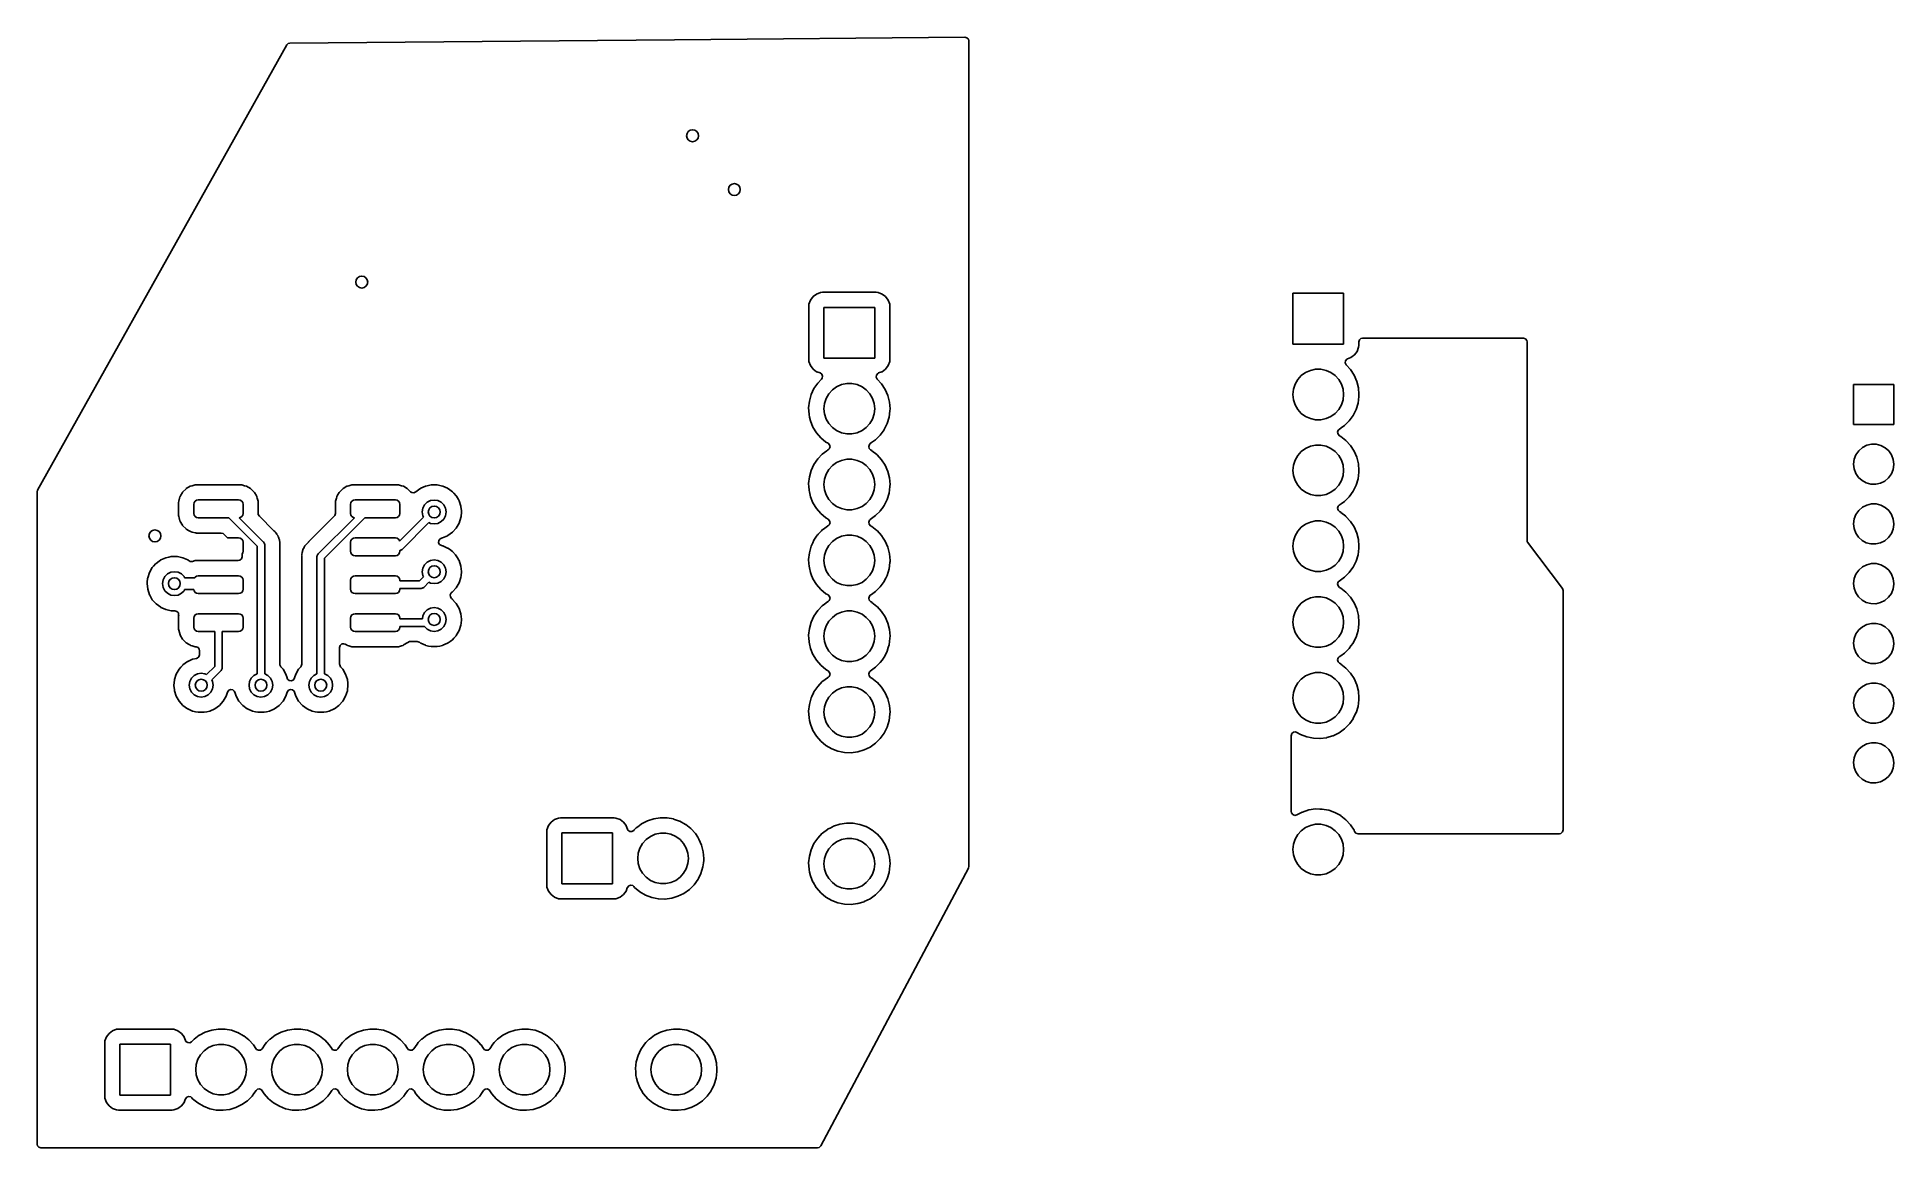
# Model space of a CAD drawing. Extents: x 3.66 to 6.11, y -3.77 to -2.3.
import ezdxf

# ---------------------------------------------------------------- set-up
doc = ezdxf.new("R2010")
doc.units = 0
doc.header["$MEASUREMENT"] = 0
doc.layers.add('BLACK', color=7, linetype='CONTINUOUS')

msp = doc.modelspace()

# ---------------------------------------------------------------- linework, layer by layer
at = {"layer": 'BLACK', "linetype": 'CONTINUOUS'}
for p, q in [((3.65832, -2.90027), (3.98671, -2.31336)), ((3.98671, -2.31336), (3.98871, -2.31141)), ((3.98871, -2.31141), (3.991, -2.31083)), ((3.991, -2.31083), (4.49795, -2.30638)), ((4.49795, -2.30638), (4.88075, -2.30302)), ((4.88075, -2.30302), (4.88344, -2.30379)), ((4.88344, -2.30379), (4.88529, -2.30588)), ((4.88529, -2.30588), (4.88576, -2.30798)), ((4.88576, -2.30798), (4.88603, -3.39623)), ((4.68517, -2.64171), (4.68058, -2.64515)), ((4.69054, -2.6397), (4.68517, -2.64171)), ((4.69299, -2.63943), (4.69054, -2.6397)), ((4.76371, -2.63943), (4.69299, -2.63943)), ((4.76615, -2.6397), (4.76371, -2.63943)), ((4.77152, -2.64171), (4.76615, -2.6397)), ((4.77611, -2.64515), (4.77152, -2.64171)), ((5.31299, -2.70768), (5.31299, -2.64075)), ((5.31299, -2.64075), (5.37992, -2.64075)), ((5.37992, -2.64075), (5.37992, -2.70768)), ((4.67513, -2.65511), (4.67486, -2.65755)), ((4.67486, -2.65755), (4.67486, -2.72827)), ((4.67714, -2.64974), (4.67513, -2.65511)), ((4.68058, -2.64515), (4.67714, -2.64974)), ((4.69488, -2.72638), (4.69488, -2.65945)), ((4.69488, -2.65945), (4.76181, -2.65945)), ((4.76181, -2.65945), (4.76181, -2.72638)), ((4.77955, -2.64974), (4.77611, -2.64515)), ((4.78156, -2.65511), (4.77955, -2.64974)), ((4.78183, -2.65755), (4.78156, -2.65511)), ((4.78183, -2.72827), (4.78183, -2.65755)), ((5.37992, -2.70768), (5.31299, -2.70768)), ((5.39766, -2.71739), (5.39968, -2.71202)), ((5.39968, -2.71202), (5.39994, -2.70957)), ((5.39994, -2.70487), (5.40073, -2.70218)), ((5.39994, -2.70957), (5.39994, -2.70487)), ((5.40073, -2.70218), (5.40284, -2.70035)), ((5.40284, -2.70035), (5.4049, -2.6999)), ((5.4049, -2.6999), (5.61709, -2.6999)), ((5.61709, -2.6999), (5.61977, -2.70069)), ((5.61977, -2.70069), (5.6216, -2.7028)), ((5.6216, -2.7028), (5.62205, -2.70487)), ((5.62205, -2.70487), (5.62205, -2.9685)), ((4.67486, -2.72827), (4.67513, -2.73072)), ((4.67513, -2.73072), (4.67714, -2.73609)), ((4.67714, -2.73609), (4.68058, -2.74068)), ((4.68058, -2.74068), (4.68517, -2.74412)), ((4.76181, -2.72638), (4.69488, -2.72638)), ((4.77152, -2.74412), (4.77611, -2.74068)), ((4.77611, -2.74068), (4.77955, -2.73609)), ((4.77955, -2.73609), (4.78156, -2.73072)), ((4.78156, -2.73072), (4.78183, -2.72827)), ((5.33612, -2.74239), (5.34296, -2.74093)), ((5.34296, -2.74093), (5.34995, -2.74093)), ((5.34995, -2.74093), (5.3568, -2.74239)), ((5.38196, -2.73258), (5.38229, -2.72981)), ((5.38318, -2.7351), (5.38196, -2.73258)), ((5.38229, -2.72981), (5.38407, -2.72765)), ((5.38884, -2.74132), (5.38318, -2.7351)), ((5.38407, -2.72765), (5.38511, -2.72711)), ((5.38511, -2.72711), (5.3893, -2.72554)), ((5.38898, -2.74147), (5.38884, -2.74132)), ((5.3893, -2.72554), (5.38963, -2.72542)), ((5.38963, -2.72542), (5.39422, -2.72198)), ((5.39422, -2.72198), (5.39766, -2.71739)), ((4.68664, -2.75914), (4.68168, -2.7664)), ((4.68517, -2.74412), (4.6855, -2.74424)), ((4.6855, -2.74424), (4.6855, -2.74424)), ((4.6855, -2.74424), (4.68978, -2.74585)), ((4.69163, -2.75392), (4.68664, -2.75914)), ((4.68978, -2.74585), (4.69202, -2.74753)), ((4.69239, -2.75288), (4.69163, -2.75392)), ((4.69202, -2.74753), (4.69299, -2.75015)), ((4.69299, -2.75015), (4.69239, -2.75288)), ((4.70595, -2.76804), (4.71161, -2.76393)), ((4.71161, -2.76393), (4.71801, -2.76109)), ((4.71801, -2.76109), (4.72485, -2.75963)), ((4.72485, -2.75963), (4.73184, -2.75963)), ((4.73184, -2.75963), (4.73869, -2.76109)), ((4.73869, -2.76109), (4.74508, -2.76393)), ((4.74508, -2.76393), (4.75074, -2.76804)), ((4.76385, -2.75129), (4.76418, -2.74851)), ((4.76507, -2.7538), (4.76385, -2.75129)), ((4.76418, -2.74851), (4.76596, -2.74635)), ((4.77073, -2.76002), (4.76507, -2.7538)), ((4.76596, -2.74635), (4.767, -2.74582)), ((4.767, -2.74582), (4.77119, -2.74424)), ((4.77087, -2.76017), (4.77073, -2.76002)), ((4.77564, -2.76755), (4.77087, -2.76017)), ((4.77119, -2.74424), (4.77152, -2.74412)), ((5.31372, -2.76725), (5.31589, -2.7606)), ((5.31589, -2.7606), (5.31938, -2.75454)), ((5.31938, -2.75454), (5.32406, -2.74934)), ((5.32406, -2.74934), (5.32972, -2.74523)), ((5.32972, -2.74523), (5.33612, -2.74239)), ((5.3568, -2.74239), (5.36319, -2.74523)), ((5.36319, -2.74523), (5.36885, -2.74934)), ((5.36885, -2.74934), (5.37353, -2.75454)), ((5.37353, -2.75454), (5.37703, -2.7606)), ((5.37703, -2.7606), (5.37919, -2.76725)), ((5.39375, -2.74885), (5.38898, -2.74147)), ((5.39726, -2.75692), (5.39375, -2.74885)), ((5.3994, -2.76545), (5.39726, -2.75692)), ((5.40012, -2.77421), (5.3994, -2.76545)), ((6.05217, -2.81398), (6.05217, -2.76083)), ((6.05217, -2.76083), (6.10531, -2.76083)), ((6.10531, -2.76083), (6.10531, -2.81398)), ((4.67563, -2.78286), (4.67469, -2.7916)), ((4.67798, -2.77438), (4.67563, -2.78286)), ((4.68168, -2.7664), (4.67798, -2.77438)), ((4.69488, -2.79291), (4.69561, -2.78596)), ((4.69561, -2.78596), (4.69778, -2.7793)), ((4.69778, -2.7793), (4.70127, -2.77324)), ((4.70127, -2.77324), (4.70595, -2.76804)), ((4.75074, -2.76804), (4.75542, -2.77324)), ((4.75542, -2.77324), (4.75892, -2.7793)), ((4.75892, -2.7793), (4.76108, -2.78596)), ((4.76108, -2.78596), (4.76181, -2.79291)), ((4.77915, -2.77562), (4.77564, -2.76755)), ((4.78129, -2.78415), (4.77915, -2.77562)), ((4.78201, -2.79291), (4.78129, -2.78415)), ((5.31299, -2.77421), (5.31372, -2.76725)), ((5.31372, -2.78117), (5.31299, -2.77421)), ((5.31589, -2.78782), (5.31372, -2.78117)), ((5.31938, -2.79388), (5.31589, -2.78782)), ((5.37703, -2.78782), (5.37353, -2.79388)), ((5.37919, -2.78117), (5.37703, -2.78782)), ((5.37919, -2.76725), (5.37992, -2.77421)), ((5.37992, -2.77421), (5.37919, -2.78117)), ((5.39636, -2.79397), (5.39891, -2.78555)), ((5.39891, -2.78555), (5.40006, -2.77683)), ((5.40006, -2.77683), (5.40012, -2.77421)), ((4.67469, -2.7916), (4.67471, -2.79181)), ((4.67471, -2.79181), (4.67471, -2.79181)), ((4.67471, -2.79181), (4.67492, -2.79554)), ((4.67492, -2.79554), (4.6752, -2.80038)), ((4.6752, -2.80038), (4.67525, -2.80058)), ((4.67525, -2.80058), (4.67525, -2.80058)), ((4.67525, -2.80058), (4.67603, -2.80405)), ((4.67603, -2.80405), (4.67713, -2.80896)), ((4.67713, -2.80896), (4.68044, -2.81711)), ((4.69561, -2.79987), (4.69488, -2.79291)), ((4.69778, -2.80652), (4.69561, -2.79987)), ((4.70127, -2.81258), (4.69778, -2.80652)), ((4.70595, -2.81778), (4.70127, -2.81258)), ((4.75542, -2.81258), (4.75074, -2.81778)), ((4.75892, -2.80652), (4.75542, -2.81258)), ((4.76108, -2.79987), (4.75892, -2.80652)), ((4.76181, -2.79291), (4.76108, -2.79987)), ((4.77435, -2.82055), (4.77825, -2.81267)), ((4.77825, -2.81267), (4.7808, -2.80425)), ((4.7808, -2.80425), (4.78195, -2.79554)), ((4.78195, -2.79554), (4.78201, -2.79291)), ((5.32406, -2.79908), (5.31938, -2.79388)), ((5.32972, -2.80319), (5.32406, -2.79908)), ((5.33612, -2.80604), (5.32972, -2.80319)), ((5.34296, -2.80749), (5.33612, -2.80604)), ((5.34995, -2.80749), (5.34296, -2.80749)), ((5.3568, -2.80604), (5.34995, -2.80749)), ((5.36319, -2.80319), (5.3568, -2.80604)), ((5.36885, -2.79908), (5.36319, -2.80319)), ((5.37353, -2.79388), (5.36885, -2.79908)), ((5.3811, -2.8152), (5.38733, -2.809)), ((5.38733, -2.809), (5.39246, -2.80185)), ((5.39246, -2.80185), (5.39636, -2.79397)), ((6.10531, -2.81398), (6.05217, -2.81398)), ((4.68044, -2.81711), (4.68504, -2.82461)), ((4.68504, -2.82461), (4.6908, -2.83126)), ((4.6908, -2.83126), (4.69756, -2.83688)), ((4.69756, -2.83688), (4.70034, -2.8385)), ((4.70034, -2.8385), (4.70045, -2.83856)), ((4.70045, -2.83856), (4.70237, -2.8406)), ((4.71161, -2.82189), (4.70595, -2.81778)), ((4.71801, -2.82474), (4.71161, -2.82189)), ((4.72485, -2.82619), (4.71801, -2.82474)), ((4.73184, -2.82619), (4.72485, -2.82619)), ((4.73869, -2.82474), (4.73184, -2.82619)), ((4.74508, -2.82189), (4.73869, -2.82474)), ((4.75074, -2.81778), (4.74508, -2.82189)), ((4.75486, -2.83998), (4.75594, -2.83893)), ((4.75594, -2.83893), (4.75766, -2.8377)), ((4.75766, -2.8377), (4.76299, -2.8339)), ((4.76299, -2.8339), (4.76922, -2.8277)), ((4.76922, -2.8277), (4.77156, -2.82444)), ((4.77156, -2.82444), (4.77423, -2.82072)), ((4.77423, -2.82072), (4.77435, -2.82055)), ((5.37198, -2.82389), (5.37297, -2.82128)), ((5.37256, -2.82663), (5.37198, -2.82389)), ((5.37453, -2.82861), (5.37256, -2.82663)), ((5.37297, -2.82128), (5.37405, -2.82023)), ((5.37405, -2.82023), (5.37693, -2.81817)), ((5.37616, -2.82951), (5.37453, -2.82861)), ((5.37632, -2.82964), (5.37616, -2.82951)), ((5.3829, -2.83484), (5.37632, -2.82964)), ((5.37632, -2.82964), (5.37632, -2.82964)), ((5.37693, -2.81817), (5.3811, -2.8152)), ((5.38306, -2.83496), (5.3829, -2.83484)), ((5.3829, -2.83484), (5.3829, -2.83484)), ((5.38898, -2.84147), (5.38306, -2.83496)), ((4.68664, -2.85914), (4.68168, -2.8664)), ((4.69272, -2.85278), (4.68664, -2.85914)), ((4.69863, -2.84834), (4.69272, -2.85278)), ((4.69959, -2.84762), (4.69863, -2.84834)), ((4.69975, -2.8475), (4.69959, -2.84762)), ((4.69959, -2.84762), (4.69959, -2.84762)), ((4.70024, -2.84725), (4.69975, -2.8475)), ((4.70183, -2.84593), (4.70024, -2.84725)), ((4.70288, -2.84334), (4.70183, -2.84593)), ((4.70237, -2.8406), (4.70288, -2.84334)), ((4.71161, -2.86393), (4.71801, -2.86109)), ((4.71801, -2.86109), (4.72485, -2.85963)), ((4.72485, -2.85963), (4.73184, -2.85963)), ((4.73184, -2.85963), (4.73869, -2.86109)), ((4.73869, -2.86109), (4.74508, -2.86393)), ((4.75387, -2.8426), (4.75486, -2.83998)), ((4.75445, -2.84533), (4.75387, -2.8426)), ((4.75642, -2.84731), (4.75445, -2.84533)), ((4.75805, -2.84821), (4.75642, -2.84731)), ((4.75821, -2.84834), (4.75805, -2.84821)), ((4.76479, -2.85354), (4.75821, -2.84834)), ((4.75821, -2.84834), (4.75821, -2.84834)), ((4.76495, -2.85366), (4.76479, -2.85354)), ((4.76479, -2.85354), (4.76479, -2.85354)), ((4.77087, -2.86017), (4.76495, -2.85366)), ((4.77564, -2.86755), (4.77087, -2.86017)), ((5.31372, -2.86725), (5.31589, -2.8606)), ((5.31589, -2.8606), (5.31938, -2.85454)), ((5.31938, -2.85454), (5.32406, -2.84934)), ((5.32406, -2.84934), (5.32972, -2.84523)), ((5.32972, -2.84523), (5.33612, -2.84239)), ((5.33612, -2.84239), (5.34296, -2.84093)), ((5.34296, -2.84093), (5.34995, -2.84093)), ((5.34995, -2.84093), (5.3568, -2.84239)), ((5.3568, -2.84239), (5.36319, -2.84523)), ((5.36319, -2.84523), (5.36885, -2.84934)), ((5.36885, -2.84934), (5.37353, -2.85454)), ((5.37353, -2.85454), (5.37703, -2.8606)), ((5.37703, -2.8606), (5.37919, -2.86725)), ((5.39375, -2.84885), (5.38898, -2.84147)), ((5.39726, -2.85692), (5.39375, -2.84885)), ((5.3994, -2.86545), (5.39726, -2.85692)), ((6.05217, -2.86586), (6.053, -2.85953)), ((6.053, -2.85953), (6.05532, -2.85358)), ((6.05532, -2.85358), (6.05899, -2.84836)), ((6.05899, -2.84836), (6.0638, -2.84416)), ((6.0638, -2.84416), (6.06948, -2.84123)), ((6.06948, -2.84123), (6.07569, -2.83974)), ((6.07569, -2.83974), (6.08207, -2.83978)), ((6.08207, -2.83978), (6.08826, -2.84133)), ((6.08826, -2.84133), (6.09391, -2.84432)), ((6.09391, -2.84432), (6.09867, -2.84857)), ((6.09867, -2.84857), (6.10229, -2.85383)), ((6.10229, -2.85383), (6.10455, -2.8598)), ((6.10455, -2.8598), (6.10531, -2.86614)), ((4.67563, -2.88286), (4.67469, -2.8916)), ((4.67798, -2.87438), (4.67563, -2.88286)), ((4.68168, -2.8664), (4.67798, -2.87438)), ((4.69488, -2.89291), (4.69561, -2.88596)), ((4.69561, -2.88596), (4.69778, -2.8793)), ((4.69778, -2.8793), (4.70127, -2.87324)), ((4.70127, -2.87324), (4.70595, -2.86804)), ((4.70595, -2.86804), (4.71161, -2.86393)), ((4.74508, -2.86393), (4.75074, -2.86804)), ((4.75074, -2.86804), (4.75542, -2.87324)), ((4.75542, -2.87324), (4.75892, -2.8793)), ((4.75892, -2.8793), (4.76108, -2.88596)), ((4.76108, -2.88596), (4.76181, -2.89291)), ((4.77915, -2.87562), (4.77564, -2.86755)), ((4.78129, -2.88415), (4.77915, -2.87562)), ((4.78201, -2.89291), (4.78129, -2.88415)), ((5.31299, -2.87421), (5.31372, -2.86725)), ((5.31372, -2.88117), (5.31299, -2.87421)), ((5.31589, -2.88782), (5.31372, -2.88117)), ((5.31938, -2.89388), (5.31589, -2.88782)), ((5.37703, -2.88782), (5.37353, -2.89388)), ((5.37919, -2.88117), (5.37703, -2.88782)), ((5.37919, -2.86725), (5.37992, -2.87421)), ((5.37992, -2.87421), (5.37919, -2.88117)), ((5.39636, -2.89397), (5.39891, -2.88555)), ((5.39891, -2.88555), (5.40006, -2.87683)), ((5.40012, -2.87421), (5.3994, -2.86545)), ((5.40006, -2.87683), (5.40012, -2.87421)), ((6.05287, -2.87221), (6.05217, -2.86586)), ((6.05506, -2.87821), (6.05287, -2.87221)), ((6.05862, -2.88351), (6.05506, -2.87821)), ((6.06335, -2.8878), (6.05862, -2.88351)), ((6.06896, -2.89085), (6.06335, -2.8878)), ((6.0983, -2.88413), (6.09345, -2.88828)), ((6.10203, -2.87894), (6.0983, -2.88413)), ((6.10441, -2.87302), (6.10203, -2.87894)), ((6.10531, -2.8667), (6.10441, -2.87302)), ((6.10531, -2.86614), (6.10531, -2.8667)), ((3.65768, -2.90269), (3.65832, -2.90027)), ((3.65768, -3.76258), (3.65768, -2.90269)), ((3.84541, -2.91107), (3.84427, -2.91501)), ((3.84601, -2.90902), (3.84541, -2.91107)), ((3.8461, -2.90872), (3.84601, -2.90902)), ((3.84601, -2.90902), (3.84601, -2.90902)), ((3.84711, -2.90701), (3.8461, -2.90872)), ((3.84927, -2.90335), (3.84711, -2.90701)), ((3.84943, -2.90308), (3.84927, -2.90335)), ((3.84927, -2.90335), (3.84927, -2.90335)), ((3.85406, -2.89845), (3.84943, -2.90308)), ((3.85433, -2.89829), (3.85406, -2.89845)), ((3.85943, -2.89527), (3.85433, -2.89829)), ((3.85433, -2.89829), (3.85433, -2.89829)), ((3.8597, -2.89511), (3.85943, -2.89527)), ((3.85943, -2.89527), (3.85943, -2.89527)), ((3.86, -2.89503), (3.8597, -2.89511)), ((3.86206, -2.89443), (3.86, -2.89503)), ((3.86, -2.89503), (3.86, -2.89503)), ((3.86599, -2.89328), (3.86206, -2.89443)), ((3.86624, -2.89327), (3.86599, -2.89328)), ((3.86736, -2.89318), (3.86624, -2.89327)), ((3.86624, -2.89327), (3.86624, -2.89327)), ((3.86746, -2.89317), (3.86736, -2.89318)), ((3.86736, -2.89318), (3.86736, -2.89318)), ((3.92585, -2.89317), (3.86746, -2.89317)), ((3.92594, -2.89318), (3.92585, -2.89317)), ((3.92706, -2.89327), (3.92594, -2.89318)), ((3.92594, -2.89318), (3.92594, -2.89318)), ((3.92732, -2.89328), (3.92706, -2.89327)), ((3.92706, -2.89327), (3.92706, -2.89327)), ((3.93125, -2.89443), (3.92732, -2.89328)), ((3.93331, -2.89503), (3.93125, -2.89443)), ((3.93361, -2.89511), (3.93331, -2.89503)), ((3.93331, -2.89503), (3.93331, -2.89503)), ((3.93388, -2.89527), (3.93361, -2.89511)), ((3.93898, -2.89829), (3.93388, -2.89527)), ((3.93388, -2.89527), (3.93388, -2.89527)), ((3.93924, -2.89845), (3.93898, -2.89829)), ((3.93898, -2.89829), (3.93898, -2.89829)), ((3.94388, -2.90308), (3.93924, -2.89845)), ((3.94403, -2.90335), (3.94388, -2.90308)), ((3.94404, -2.90335), (3.94403, -2.90335)), ((3.9462, -2.90701), (3.94404, -2.90335)), ((3.94721, -2.90872), (3.9462, -2.90701)), ((3.9473, -2.90902), (3.94721, -2.90872)), ((3.94789, -2.91107), (3.9473, -2.90902)), ((3.9473, -2.90902), (3.9473, -2.90902)), ((3.94904, -2.91501), (3.94789, -2.91107)), ((4.05211, -2.91107), (4.05096, -2.91501)), ((4.0527, -2.90902), (4.05211, -2.91107)), ((4.05279, -2.90872), (4.0527, -2.90902)), ((4.0527, -2.90902), (4.0527, -2.90902)), ((4.0538, -2.90701), (4.05279, -2.90872)), ((4.05596, -2.90335), (4.0538, -2.90701)), ((4.05612, -2.90308), (4.05596, -2.90335)), ((4.05596, -2.90335), (4.05596, -2.90335)), ((4.06076, -2.89845), (4.05612, -2.90308)), ((4.06102, -2.89829), (4.06076, -2.89845)), ((4.06612, -2.89527), (4.06102, -2.89829)), ((4.06102, -2.89829), (4.06102, -2.89829)), ((4.06639, -2.89511), (4.06612, -2.89527)), ((4.06612, -2.89527), (4.06612, -2.89527)), ((4.06669, -2.89503), (4.06639, -2.89511)), ((4.06875, -2.89443), (4.06669, -2.89503)), ((4.06669, -2.89503), (4.06669, -2.89503)), ((4.07268, -2.89328), (4.06875, -2.89443)), ((4.07294, -2.89327), (4.07268, -2.89328)), ((4.07406, -2.89318), (4.07294, -2.89327)), ((4.07294, -2.89327), (4.07294, -2.89327)), ((4.07415, -2.89317), (4.07406, -2.89318)), ((4.07406, -2.89318), (4.07406, -2.89318)), ((4.13254, -2.89317), (4.07415, -2.89317)), ((4.13264, -2.89318), (4.13254, -2.89317)), ((4.13376, -2.89327), (4.13264, -2.89318)), ((4.13264, -2.89318), (4.13264, -2.89318)), ((4.13401, -2.89328), (4.13376, -2.89327)), ((4.13376, -2.89327), (4.13376, -2.89327)), ((4.13794, -2.89443), (4.13401, -2.89328)), ((4.14, -2.89503), (4.13794, -2.89443)), ((4.1403, -2.89511), (4.14, -2.89503)), ((4.14, -2.89503), (4.14, -2.89503)), ((4.14057, -2.89527), (4.1403, -2.89511)), ((4.14567, -2.89829), (4.14057, -2.89527)), ((4.14057, -2.89527), (4.14057, -2.89527)), ((4.14594, -2.89845), (4.14567, -2.89829)), ((4.14567, -2.89829), (4.14567, -2.89829)), ((4.14997, -2.90248), (4.14594, -2.89845)), ((4.1515, -2.90352), (4.14997, -2.90248)), ((4.15428, -2.90387), (4.1515, -2.90352)), ((4.1568, -2.90266), (4.15428, -2.90387)), ((4.15686, -2.9026), (4.1568, -2.90266)), ((4.15704, -2.90241), (4.15686, -2.9026)), ((4.16218, -2.89867), (4.15704, -2.90241)), ((4.16291, -2.89814), (4.16218, -2.89867)), ((4.16312, -2.89799), (4.16291, -2.89814)), ((4.16291, -2.89814), (4.16291, -2.89814)), ((4.16336, -2.89788), (4.16312, -2.89799)), ((4.16975, -2.89504), (4.16336, -2.89788)), ((4.16336, -2.89788), (4.16336, -2.89788)), ((4.16999, -2.89493), (4.16975, -2.89504)), ((4.16975, -2.89504), (4.16975, -2.89504)), ((4.17367, -2.89415), (4.16999, -2.89493)), ((4.17709, -2.89342), (4.17367, -2.89415)), ((4.17734, -2.89337), (4.17709, -2.89342)), ((4.17709, -2.89342), (4.17709, -2.89342)), ((4.18486, -2.89337), (4.17734, -2.89337)), ((4.18512, -2.89342), (4.18486, -2.89337)), ((4.18854, -2.89415), (4.18512, -2.89342)), ((4.18512, -2.89342), (4.18512, -2.89342)), ((4.19222, -2.89493), (4.18854, -2.89415)), ((4.19245, -2.89504), (4.19222, -2.89493)), ((4.19885, -2.89788), (4.19245, -2.89504)), ((4.19245, -2.89504), (4.19245, -2.89504)), ((4.19908, -2.89799), (4.19885, -2.89788)), ((4.19885, -2.89788), (4.19885, -2.89788)), ((4.1993, -2.89814), (4.19908, -2.89799)), ((4.20002, -2.89867), (4.1993, -2.89814)), ((4.1993, -2.89814), (4.1993, -2.89814)), ((4.20517, -2.90241), (4.20002, -2.89867)), ((4.20534, -2.9026), (4.20517, -2.90241)), ((4.20683, -2.90425), (4.20534, -2.9026)), ((4.20534, -2.9026), (4.20534, -2.9026)), ((4.2102, -2.90799), (4.20683, -2.90425)), ((4.21033, -2.90822), (4.2102, -2.90799)), ((4.213, -2.91285), (4.21033, -2.90822)), ((4.67469, -2.8916), (4.67471, -2.89181)), ((4.67471, -2.89181), (4.67471, -2.89181)), ((4.67471, -2.89181), (4.67492, -2.89554)), ((4.67492, -2.89554), (4.6752, -2.90038)), ((4.6752, -2.90038), (4.67525, -2.90058)), ((4.67525, -2.90058), (4.67525, -2.90058)), ((4.67525, -2.90058), (4.67571, -2.90266)), ((4.67571, -2.90266), (4.67713, -2.90896)), ((4.67713, -2.90896), (4.68044, -2.91711)), ((4.69561, -2.89987), (4.69488, -2.89291)), ((4.69778, -2.90652), (4.69561, -2.89987)), ((4.70127, -2.91258), (4.69778, -2.90652)), ((4.70595, -2.91778), (4.70127, -2.91258)), ((4.75542, -2.91258), (4.75074, -2.91778)), ((4.75892, -2.90652), (4.75542, -2.91258)), ((4.76108, -2.89987), (4.75892, -2.90652)), ((4.76181, -2.89291), (4.76108, -2.89987)), ((4.77815, -2.91285), (4.77825, -2.91267)), ((4.77825, -2.91267), (4.7808, -2.90425)), ((4.7808, -2.90425), (4.78195, -2.89554)), ((4.78195, -2.89554), (4.78196, -2.89493)), ((4.78196, -2.89493), (4.78201, -2.89305)), ((4.78201, -2.89305), (4.78201, -2.89291)), ((4.78201, -2.89305), (4.78201, -2.89305)), ((5.32406, -2.89908), (5.31938, -2.89388)), ((5.32972, -2.90319), (5.32406, -2.89908)), ((5.33612, -2.90604), (5.32972, -2.90319)), ((5.34296, -2.90749), (5.33612, -2.90604)), ((5.34995, -2.90749), (5.34296, -2.90749)), ((5.3568, -2.90604), (5.34995, -2.90749)), ((5.36319, -2.90319), (5.3568, -2.90604)), ((5.36885, -2.89908), (5.36319, -2.90319)), ((5.37353, -2.89388), (5.36885, -2.89908)), ((5.3811, -2.9152), (5.38733, -2.909)), ((5.38733, -2.909), (5.39246, -2.90185)), ((5.39246, -2.90185), (5.39636, -2.89397)), ((6.07513, -2.89247), (6.06896, -2.89085)), ((6.08152, -2.89257), (6.07513, -2.89247)), ((6.08774, -2.89115), (6.08152, -2.89257)), ((6.09345, -2.88828), (6.08774, -2.89115)), ((3.84427, -2.91501), (3.84415, -2.91648)), ((3.84415, -2.91648), (3.84415, -2.93352)), ((3.84415, -2.93352), (3.84416, -2.93362)), ((3.84416, -2.93362), (3.84416, -2.93362)), ((3.84416, -2.93362), (3.84419, -2.93393)), ((3.84419, -2.93393), (3.84427, -2.93499)), ((3.84427, -2.93499), (3.84485, -2.93698)), ((3.84485, -2.93698), (3.8459, -2.9406)), ((3.86417, -2.91909), (3.86462, -2.91683)), ((3.86417, -2.93091), (3.86417, -2.91909)), ((3.86462, -2.93317), (3.86417, -2.93091)), ((3.86462, -2.91683), (3.8659, -2.91492)), ((3.8659, -2.93508), (3.86462, -2.93317)), ((3.8659, -2.91492), (3.86782, -2.91364)), ((3.86782, -2.93636), (3.8659, -2.93508)), ((3.86782, -2.91364), (3.87008, -2.91319)), ((3.87008, -2.93681), (3.86782, -2.93636)), ((3.87008, -2.91319), (3.92323, -2.91319)), ((3.91043, -2.93681), (3.87008, -2.93681)), ((3.94783, -2.97421), (3.91043, -2.93681)), ((3.92323, -2.91319), (3.92549, -2.91364)), ((3.92549, -2.93636), (3.92417, -2.93662)), ((3.92417, -2.93662), (3.95624, -2.9687)), ((3.92549, -2.91364), (3.9274, -2.91492)), ((3.9274, -2.93508), (3.92549, -2.93636)), ((3.9274, -2.91492), (3.92868, -2.91683)), ((3.92868, -2.93317), (3.9274, -2.93508)), ((3.92868, -2.91683), (3.92913, -2.91909)), ((3.92913, -2.93091), (3.92868, -2.93317)), ((3.92913, -2.91909), (3.92913, -2.93091)), ((3.94915, -2.91648), (3.94904, -2.91501)), ((3.94915, -2.93125), (3.94915, -2.91648)), ((3.94927, -2.9323), (3.94915, -2.93125)), ((3.95061, -2.93475), (3.94927, -2.9323)), ((3.96939, -2.95354), (3.95061, -2.93475)), ((4.04939, -2.93475), (4.01605, -2.96809)), ((4.02802, -2.98444), (4.07583, -2.93662)), ((4.08957, -2.93681), (4.03642, -2.98996)), ((4.05006, -2.93393), (4.04939, -2.93475)), ((4.05085, -2.93125), (4.05006, -2.93393)), ((4.05096, -2.91501), (4.05085, -2.91648)), ((4.05085, -2.91648), (4.05085, -2.93125)), ((4.07087, -2.91909), (4.07132, -2.91683)), ((4.07087, -2.93091), (4.07087, -2.91909)), ((4.07132, -2.93317), (4.07087, -2.93091)), ((4.07132, -2.91683), (4.0726, -2.91492)), ((4.0726, -2.93508), (4.07132, -2.93317)), ((4.0726, -2.91492), (4.07451, -2.91364)), ((4.07451, -2.93636), (4.0726, -2.93508)), ((4.07451, -2.91364), (4.07677, -2.91319)), ((4.07583, -2.93662), (4.07451, -2.93636)), ((4.07677, -2.91319), (4.12992, -2.91319)), ((4.12992, -2.93681), (4.08957, -2.93681)), ((4.12992, -2.91319), (4.13218, -2.91364)), ((4.13218, -2.93636), (4.12992, -2.93681)), ((4.13218, -2.91364), (4.1341, -2.91492)), ((4.1341, -2.93508), (4.13218, -2.93636)), ((4.1341, -2.91492), (4.13538, -2.91683)), ((4.13538, -2.93317), (4.1341, -2.93508)), ((4.13538, -2.91683), (4.13583, -2.91909)), ((4.13583, -2.93091), (4.13538, -2.93317)), ((4.13555, -2.96772), (4.16719, -2.93609)), ((4.13583, -2.91909), (4.13583, -2.93091)), ((4.16535, -2.92913), (4.16613, -2.92427)), ((4.16613, -2.934), (4.16535, -2.92913)), ((4.16613, -2.92427), (4.16836, -2.91988)), ((4.16719, -2.93609), (4.16613, -2.934)), ((4.16836, -2.91988), (4.17185, -2.91639)), ((4.17185, -2.91639), (4.17624, -2.91416)), ((4.17624, -2.91416), (4.1811, -2.91339)), ((4.1811, -2.91339), (4.18597, -2.91416)), ((4.18597, -2.91416), (4.19036, -2.91639)), ((4.19036, -2.91639), (4.19384, -2.91988)), ((4.19384, -2.91988), (4.19608, -2.92427)), ((4.19608, -2.934), (4.19384, -2.93839)), ((4.19608, -2.92427), (4.19685, -2.92913)), ((4.19685, -2.92913), (4.19608, -2.934)), ((4.21396, -2.91451), (4.213, -2.91285)), ((4.21628, -2.92166), (4.21396, -2.91451)), ((4.21396, -2.94376), (4.21628, -2.93661)), ((4.21631, -2.92191), (4.21628, -2.92166)), ((4.21628, -2.93661), (4.21645, -2.93499)), ((4.21692, -2.9277), (4.21631, -2.92191)), ((4.21631, -2.92191), (4.21631, -2.92191)), ((4.21645, -2.93499), (4.21704, -2.92939)), ((4.21707, -2.92913), (4.21692, -2.9277)), ((4.21704, -2.92939), (4.21707, -2.92913)), ((4.68044, -2.91711), (4.68504, -2.92461)), ((4.68504, -2.92461), (4.6908, -2.93126)), ((4.6908, -2.93126), (4.69756, -2.93688)), ((4.69756, -2.93688), (4.70034, -2.9385)), ((4.71161, -2.92189), (4.70595, -2.91778)), ((4.71801, -2.92474), (4.71161, -2.92189)), ((4.72485, -2.92619), (4.71801, -2.92474)), ((4.73184, -2.92619), (4.72485, -2.92619)), ((4.73869, -2.92474), (4.73184, -2.92619)), ((4.74508, -2.92189), (4.73869, -2.92474)), ((4.75074, -2.91778), (4.74508, -2.92189)), ((4.75766, -2.9377), (4.76299, -2.9339)), ((4.76299, -2.9339), (4.76347, -2.93343)), ((4.76347, -2.93343), (4.76907, -2.92784)), ((4.76907, -2.92784), (4.76922, -2.9277)), ((4.76922, -2.9277), (4.77156, -2.92444)), ((4.77156, -2.92444), (4.77423, -2.92072)), ((4.77423, -2.92072), (4.77435, -2.92055)), ((4.77435, -2.92055), (4.77641, -2.91638)), ((4.77641, -2.91638), (4.77815, -2.91285)), ((4.77815, -2.91285), (4.77815, -2.91285)), ((5.37198, -2.92389), (5.37297, -2.92128)), ((5.37256, -2.92663), (5.37198, -2.92389)), ((5.37453, -2.92861), (5.37256, -2.92663)), ((5.37297, -2.92128), (5.37405, -2.92023)), ((5.37405, -2.92023), (5.37693, -2.91817)), ((5.37616, -2.92951), (5.37453, -2.92861)), ((5.37632, -2.92964), (5.37616, -2.92951)), ((5.3829, -2.93484), (5.37632, -2.92964)), ((5.37632, -2.92964), (5.37632, -2.92964)), ((5.37693, -2.91817), (5.3811, -2.9152)), ((5.38306, -2.93496), (5.3829, -2.93484)), ((5.3829, -2.93484), (5.3829, -2.93484)), ((5.38898, -2.94147), (5.38306, -2.93496)), ((6.053, -2.93827), (6.05532, -2.93232)), ((6.05532, -2.93232), (6.05899, -2.9271)), ((6.05899, -2.9271), (6.0638, -2.9229)), ((6.0638, -2.9229), (6.06948, -2.91997)), ((6.06948, -2.91997), (6.07569, -2.91848)), ((6.07569, -2.91848), (6.08207, -2.91852)), ((6.08207, -2.91852), (6.08826, -2.92007)), ((6.08826, -2.92007), (6.09391, -2.92306)), ((6.09391, -2.92306), (6.09867, -2.92731)), ((6.09867, -2.92731), (6.10229, -2.93257)), ((6.10229, -2.93257), (6.10455, -2.93854)), ((3.8459, -2.9406), (3.8461, -2.94128)), ((3.8461, -2.94128), (3.84626, -2.94155)), ((3.84626, -2.94155), (3.84927, -2.94665)), ((3.84927, -2.94665), (3.84927, -2.94665)), ((3.84927, -2.94665), (3.84943, -2.94692)), ((3.84943, -2.94692), (3.85406, -2.95155)), ((3.85406, -2.95155), (3.85433, -2.95171)), ((3.85433, -2.95171), (3.85433, -2.95171)), ((3.85433, -2.95171), (3.85796, -2.95386)), ((3.85796, -2.95386), (3.8597, -2.95489)), ((3.8597, -2.95489), (3.86, -2.95497)), ((3.86, -2.95497), (3.86, -2.95497)), ((3.86, -2.95497), (3.86206, -2.95557)), ((3.86206, -2.95557), (3.86599, -2.95672)), ((3.86599, -2.95672), (3.86624, -2.95673)), ((3.86624, -2.95673), (3.86624, -2.95673)), ((3.86624, -2.95673), (3.86736, -2.95682)), ((3.86736, -2.95682), (3.86736, -2.95682)), ((3.86736, -2.95682), (3.86746, -2.95683)), ((3.86746, -2.95683), (3.90008, -2.95683)), ((3.90008, -2.95683), (3.90277, -2.95762)), ((3.90277, -2.95762), (3.90359, -2.95828)), ((3.90359, -2.95828), (3.9085, -2.96319)), ((3.96974, -2.95386), (3.96939, -2.95354)), ((3.97108, -2.95497), (3.96974, -2.95386)), ((3.97126, -2.95522), (3.97108, -2.95497)), ((3.97155, -2.95561), (3.97126, -2.95522)), ((3.97206, -2.9562), (3.97155, -2.95561)), ((3.97262, -2.95677), (3.97206, -2.9562)), ((3.97278, -2.95704), (3.97262, -2.95677)), ((3.97351, -2.95827), (3.97278, -2.95704)), ((3.97278, -2.95704), (3.97278, -2.95704)), ((3.97376, -2.95866), (3.97351, -2.95827)), ((3.97479, -2.96006), (3.97376, -2.95866)), ((3.97508, -2.96081), (3.97479, -2.96006)), ((3.97542, -2.9615), (3.97508, -2.96081)), ((3.97567, -2.96192), (3.97542, -2.9615)), ((4.17415, -2.94305), (4.13872, -2.97848)), ((4.17624, -2.94411), (4.17415, -2.94305)), ((4.1811, -2.94488), (4.17624, -2.94411)), ((4.18597, -2.94411), (4.1811, -2.94488)), ((4.19036, -2.94187), (4.18597, -2.94411)), ((4.19384, -2.93839), (4.19036, -2.94187)), ((4.19412, -2.96249), (4.19885, -2.96039)), ((4.19885, -2.96039), (4.19908, -2.96028)), ((4.19885, -2.96039), (4.19885, -2.96039)), ((4.19908, -2.96028), (4.20517, -2.95586)), ((4.20517, -2.95586), (4.20539, -2.95561)), ((4.20539, -2.95561), (4.21002, -2.95047)), ((4.21002, -2.95047), (4.2102, -2.95027)), ((4.21002, -2.95047), (4.21002, -2.95047)), ((4.2102, -2.95027), (4.21396, -2.94376)), ((4.68525, -2.96117), (4.68168, -2.9664)), ((4.68652, -2.95931), (4.68525, -2.96117)), ((4.68664, -2.95914), (4.68652, -2.95931)), ((4.68652, -2.95931), (4.68652, -2.95931)), ((4.68746, -2.95828), (4.68664, -2.95914)), ((4.69173, -2.95381), (4.68746, -2.95828)), ((4.69272, -2.95278), (4.69173, -2.95381)), ((4.69414, -2.95171), (4.69272, -2.95278)), ((4.69959, -2.94762), (4.69414, -2.95171)), ((4.69975, -2.9475), (4.69959, -2.94762)), ((4.69959, -2.94762), (4.69959, -2.94762)), ((4.70024, -2.94725), (4.69975, -2.9475)), ((4.70183, -2.94593), (4.70024, -2.94725)), ((4.70034, -2.9385), (4.70045, -2.93856)), ((4.70045, -2.93856), (4.70237, -2.9406)), ((4.70288, -2.94334), (4.70183, -2.94593)), ((4.70237, -2.9406), (4.70288, -2.94334)), ((4.71161, -2.96393), (4.71801, -2.96109)), ((4.71801, -2.96109), (4.72485, -2.95963)), ((4.72485, -2.95963), (4.73184, -2.95963)), ((4.73184, -2.95963), (4.73869, -2.96109)), ((4.73869, -2.96109), (4.74508, -2.96393)), ((4.75387, -2.9426), (4.75486, -2.93998)), ((4.75445, -2.94533), (4.75387, -2.9426)), ((4.75642, -2.94731), (4.75445, -2.94533)), ((4.75486, -2.93998), (4.75594, -2.93893)), ((4.75594, -2.93893), (4.75766, -2.9377)), ((4.75805, -2.94821), (4.75642, -2.94731)), ((4.75821, -2.94834), (4.75805, -2.94821)), ((4.76479, -2.95354), (4.75821, -2.94834)), ((4.75821, -2.94834), (4.75821, -2.94834)), ((4.76495, -2.95366), (4.76479, -2.95354)), ((4.76479, -2.95354), (4.76479, -2.95354)), ((4.77087, -2.96017), (4.76495, -2.95366)), ((4.77098, -2.96034), (4.77087, -2.96017)), ((4.77312, -2.96365), (4.77098, -2.96034)), ((4.77098, -2.96034), (4.77098, -2.96034)), ((5.31372, -2.96725), (5.31589, -2.9606)), ((5.31589, -2.9606), (5.31938, -2.95454)), ((5.31938, -2.95454), (5.32406, -2.94934)), ((5.32406, -2.94934), (5.32972, -2.94523)), ((5.32972, -2.94523), (5.33612, -2.94239)), ((5.33612, -2.94239), (5.34296, -2.94093)), ((5.34296, -2.94093), (5.34995, -2.94093)), ((5.34995, -2.94093), (5.3568, -2.94239)), ((5.3568, -2.94239), (5.36319, -2.94523)), ((5.36319, -2.94523), (5.36885, -2.94934)), ((5.36885, -2.94934), (5.37353, -2.95454)), ((5.37353, -2.95454), (5.37703, -2.9606)), ((5.37703, -2.9606), (5.37919, -2.96725)), ((5.39375, -2.94885), (5.38898, -2.94147)), ((5.39726, -2.95692), (5.39375, -2.94885)), ((5.3994, -2.96545), (5.39726, -2.95692)), ((6.05217, -2.9446), (6.053, -2.93827)), ((6.05287, -2.95095), (6.05217, -2.9446)), ((6.05506, -2.95695), (6.05287, -2.95095)), ((6.05862, -2.96225), (6.05506, -2.95695)), ((6.10203, -2.95768), (6.0983, -2.96287)), ((6.10441, -2.95176), (6.10203, -2.95768)), ((6.10531, -2.94544), (6.10441, -2.95176)), ((6.10455, -2.93854), (6.10531, -2.94488)), ((6.10531, -2.94488), (6.10531, -2.94544)), ((3.9085, -2.96319), (3.92323, -2.96319)), ((3.92323, -2.96319), (3.92549, -2.96364)), ((3.92549, -2.96364), (3.9274, -2.96492)), ((3.9274, -2.96492), (3.92868, -2.96683)), ((3.92868, -2.98317), (3.92781, -2.98448)), ((3.92781, -2.98448), (3.92781, -2.98456)), ((3.92781, -2.98456), (3.92781, -2.98821)), ((3.92868, -2.96683), (3.92913, -2.96909)), ((3.92913, -2.98091), (3.92868, -2.98317)), ((3.92913, -2.96909), (3.92913, -2.98091)), ((3.94783, -3.14253), (3.94783, -2.97421)), ((3.95624, -2.9687), (3.95676, -2.9694)), ((3.95676, -2.9694), (3.9569, -2.96952)), ((3.9569, -2.96952), (3.95693, -2.96962)), ((3.95693, -2.96962), (3.95708, -2.96983)), ((3.95708, -2.96983), (3.95734, -2.97101)), ((3.95734, -2.97101), (3.95768, -2.97218)), ((3.95768, -2.97218), (3.95768, -3.14253)), ((3.97583, -2.96219), (3.97567, -2.96192)), ((3.97567, -2.96192), (3.97567, -2.96192)), ((3.97591, -2.96249), (3.97583, -2.96219)), ((3.97631, -2.96386), (3.97591, -2.96249)), ((3.97591, -2.96249), (3.97591, -2.96249)), ((3.97646, -2.9643), (3.97631, -2.96386)), ((3.9767, -2.9649), (3.97646, -2.9643)), ((3.97711, -2.96592), (3.9767, -2.9649)), ((3.97714, -2.96623), (3.97711, -2.96592)), ((3.97721, -2.96671), (3.97714, -2.96623)), ((3.97714, -2.96623), (3.97714, -2.96623)), ((3.97736, -2.96748), (3.97721, -2.96671)), ((3.97759, -2.96824), (3.97736, -2.96748)), ((3.9776, -2.96855), (3.97759, -2.96824)), ((3.97764, -2.96998), (3.9776, -2.96855)), ((3.97768, -2.97045), (3.97764, -2.96998)), ((3.9777, -2.97061), (3.97768, -2.97045)), ((3.9777, -2.9717), (3.9777, -2.97061)), ((3.9777, -2.97186), (3.9777, -2.9717)), ((3.97778, -2.97454), (3.9777, -2.97186)), ((3.9777, -2.97528), (3.97772, -2.97484)), ((3.9777, -3.12982), (3.9777, -2.97528)), ((3.97772, -2.97484), (3.97778, -2.97454)), ((4.00656, -2.98557), (4.00649, -2.98635)), ((4.00699, -2.98309), (4.00656, -2.98477)), ((4.00656, -2.98477), (4.00656, -2.98557)), ((4.00708, -2.98263), (4.00699, -2.98309)), ((4.00731, -2.98122), (4.00708, -2.98263)), ((4.00736, -2.98091), (4.00731, -2.98122)), ((4.00731, -2.98122), (4.00731, -2.98122)), ((4.00767, -2.98018), (4.00736, -2.98091)), ((4.00792, -2.97944), (4.00767, -2.98018)), ((4.00804, -2.97897), (4.00792, -2.97944)), ((4.00812, -2.97867), (4.00804, -2.97897)), ((4.00804, -2.97897), (4.00804, -2.97897)), ((4.00896, -2.97714), (4.00812, -2.97867)), ((4.00917, -2.97672), (4.00896, -2.97714)), ((4.00973, -2.97541), (4.00917, -2.97672)), ((4.00986, -2.97513), (4.00973, -2.97541)), ((4.00973, -2.97541), (4.00973, -2.97541)), ((4.01035, -2.9745), (4.00986, -2.97513)), ((4.01077, -2.97385), (4.01035, -2.9745)), ((4.01101, -2.97342), (4.01077, -2.97385)), ((4.01116, -2.97315), (4.01101, -2.97342)), ((4.01101, -2.97342), (4.01101, -2.97342)), ((4.01235, -2.97188), (4.01116, -2.97315)), ((4.01265, -2.97152), (4.01235, -2.97188)), ((4.01275, -2.9714), (4.01265, -2.97152)), ((4.01353, -2.97062), (4.01275, -2.9714)), ((4.01364, -2.97051), (4.01353, -2.97062)), ((4.01526, -2.96878), (4.01364, -2.97051)), ((4.01547, -2.96855), (4.01526, -2.96878)), ((4.01573, -2.96839), (4.01547, -2.96855)), ((4.01605, -2.96809), (4.01573, -2.96839)), ((4.02678, -2.98653), (4.02743, -2.98551)), ((4.02743, -2.98551), (4.02802, -2.98444)), ((4.07087, -2.96909), (4.07132, -2.96683)), ((4.07087, -2.98091), (4.07087, -2.96909)), ((4.07132, -2.98317), (4.07087, -2.98091)), ((4.07132, -2.96683), (4.0726, -2.96492)), ((4.0726, -2.98508), (4.07132, -2.98317)), ((4.0726, -2.96492), (4.07451, -2.96364)), ((4.07451, -2.98636), (4.0726, -2.98508)), ((4.07451, -2.96364), (4.07677, -2.96319)), ((4.07677, -2.96319), (4.12992, -2.96319)), ((4.12992, -2.96319), (4.13218, -2.96364)), ((4.13218, -2.96364), (4.1341, -2.96492)), ((4.1341, -2.98508), (4.13218, -2.98636)), ((4.1341, -2.96492), (4.13538, -2.96683)), ((4.13538, -2.98317), (4.1341, -2.98508)), ((4.13538, -2.96683), (4.13555, -2.96772)), ((4.13583, -2.98091), (4.13538, -2.98317)), ((4.1364, -2.97958), (4.13583, -2.97975)), ((4.13583, -2.97975), (4.13583, -2.98091)), ((4.13758, -2.97932), (4.1364, -2.97958)), ((4.13779, -2.97917), (4.13758, -2.97932)), ((4.13789, -2.97914), (4.13779, -2.97917)), ((4.13801, -2.979), (4.13789, -2.97914)), ((4.13872, -2.97848), (4.13801, -2.979)), ((4.18693, -2.96958), (4.18712, -2.96679)), ((4.18828, -2.97203), (4.18693, -2.96958)), ((4.18712, -2.96679), (4.18878, -2.96455)), ((4.19074, -2.97336), (4.18828, -2.97203)), ((4.18878, -2.96455), (4.19074, -2.96365)), ((4.19074, -2.96365), (4.19222, -2.96334)), ((4.19222, -2.97367), (4.19074, -2.97336)), ((4.19222, -2.96334), (4.19412, -2.96249)), ((4.19245, -2.97378), (4.19222, -2.97367)), ((4.19885, -2.97662), (4.19245, -2.97378)), ((4.19245, -2.97378), (4.19245, -2.97378)), ((4.19908, -2.97673), (4.19885, -2.97662)), ((4.19885, -2.97662), (4.19885, -2.97662)), ((4.1993, -2.97688), (4.19908, -2.97673)), ((4.20127, -2.97831), (4.1993, -2.97688)), ((4.1993, -2.97688), (4.1993, -2.97688)), ((4.20517, -2.98115), (4.20127, -2.97831)), ((4.20534, -2.98134), (4.20517, -2.98115)), ((4.20915, -2.98557), (4.20534, -2.98134)), ((4.20534, -2.98134), (4.20534, -2.98134)), ((4.2102, -2.98673), (4.20915, -2.98557)), ((4.67563, -2.98286), (4.67469, -2.9916)), ((4.67798, -2.97438), (4.67563, -2.98286)), ((4.67807, -2.97419), (4.67798, -2.97438)), ((4.68021, -2.96958), (4.67807, -2.97419)), ((4.68168, -2.9664), (4.68021, -2.96958)), ((4.69488, -2.99291), (4.69561, -2.98596)), ((4.69561, -2.98596), (4.69778, -2.9793)), ((4.69778, -2.9793), (4.70127, -2.97324)), ((4.70127, -2.97324), (4.70595, -2.96804)), ((4.70595, -2.96804), (4.71161, -2.96393)), ((4.74508, -2.96393), (4.75074, -2.96804)), ((4.75074, -2.96804), (4.75542, -2.97324)), ((4.75542, -2.97324), (4.75892, -2.9793)), ((4.75892, -2.9793), (4.76108, -2.98596)), ((4.76108, -2.98596), (4.76181, -2.99291)), ((4.77564, -2.96755), (4.77312, -2.96365)), ((4.77915, -2.97562), (4.77564, -2.96755)), ((4.78129, -2.98415), (4.77915, -2.97562)), ((4.78201, -2.99291), (4.78129, -2.98415)), ((5.31299, -2.97421), (5.31372, -2.96725)), ((5.31372, -2.98117), (5.31299, -2.97421)), ((5.31589, -2.98782), (5.31372, -2.98117)), ((5.37919, -2.98117), (5.37703, -2.98782)), ((5.37919, -2.96725), (5.37992, -2.97421)), ((5.37992, -2.97421), (5.37919, -2.98117)), ((5.39636, -2.99397), (5.39891, -2.98555)), ((5.39891, -2.98555), (5.40006, -2.97683)), ((5.40012, -2.97421), (5.3994, -2.96545)), ((5.40006, -2.97683), (5.40012, -2.97421)), ((5.62205, -2.9685), (5.62239, -2.96896)), ((5.62239, -2.96896), (5.62239, -2.96896)), ((5.62239, -2.96896), (5.6683, -3.03017)), ((6.06335, -2.96654), (6.05862, -2.96225)), ((6.06896, -2.96959), (6.06335, -2.96654)), ((6.07513, -2.97121), (6.06896, -2.96959)), ((6.08152, -2.97131), (6.07513, -2.97121)), ((6.08774, -2.96989), (6.08152, -2.97131)), ((6.09345, -2.96702), (6.08774, -2.96989)), ((6.0983, -2.96287), (6.09345, -2.96702)), ((3.80573, -3.00899), (3.8034, -3.01614)), ((3.80949, -3.00248), (3.80573, -3.00899)), ((3.81113, -3.00065), (3.80949, -3.00248)), ((3.81434, -2.99709), (3.81113, -3.00065)), ((3.81452, -2.9969), (3.81434, -2.99709)), ((3.81434, -2.99709), (3.81434, -2.99709)), ((3.81842, -2.99406), (3.81452, -2.9969)), ((3.82039, -2.99263), (3.81842, -2.99406)), ((3.8206, -2.99248), (3.82039, -2.99263)), ((3.82039, -2.99263), (3.82039, -2.99263)), ((3.82084, -2.99237), (3.8206, -2.99248)), ((3.82723, -2.98952), (3.82084, -2.99237)), ((3.82084, -2.99237), (3.82084, -2.99237)), ((3.82747, -2.98942), (3.82723, -2.98952)), ((3.82723, -2.98952), (3.82723, -2.98952)), ((3.83115, -2.98864), (3.82747, -2.98942)), ((3.82933, -3.01088), (3.83372, -3.00864)), ((3.83457, -2.98791), (3.83115, -2.98864)), ((3.83372, -3.00864), (3.83858, -3.00787)), ((3.83482, -2.98785), (3.83457, -2.98791)), ((3.83457, -2.98791), (3.83457, -2.98791)), ((3.84234, -2.98785), (3.83482, -2.98785)), ((3.83858, -3.00787), (3.84345, -3.00864)), ((3.8426, -2.98791), (3.84234, -2.98785)), ((3.84602, -2.98864), (3.8426, -2.98791)), ((3.8426, -2.98791), (3.8426, -2.98791)), ((3.84345, -3.00864), (3.84784, -3.01088)), ((3.8497, -2.98942), (3.84602, -2.98864)), ((3.84993, -2.98952), (3.8497, -2.98942)), ((3.85633, -2.99237), (3.84993, -2.98952)), ((3.84993, -2.98952), (3.84993, -2.98952)), ((3.85657, -2.99248), (3.85633, -2.99237)), ((3.85633, -2.99237), (3.85633, -2.99237)), ((3.85809, -2.99358), (3.85657, -2.99248)), ((3.85959, -2.99432), (3.85809, -2.99358)), ((3.86239, -2.99433), (3.85959, -2.99432)), ((3.86599, -2.99328), (3.86239, -2.99433)), ((3.86624, -2.99327), (3.86599, -2.99328)), ((3.86736, -2.99318), (3.86624, -2.99327)), ((3.86624, -2.99327), (3.86624, -2.99327)), ((3.86746, -2.99317), (3.86736, -2.99318)), ((3.86736, -2.99318), (3.86736, -2.99318)), ((3.92285, -2.99317), (3.86746, -2.99317)), ((3.92492, -2.99272), (3.92285, -2.99317)), ((3.92703, -2.99089), (3.92492, -2.99272)), ((3.92781, -2.98821), (3.92703, -2.99089)), ((4.00649, -2.98635), (4.00637, -2.98713)), ((4.00637, -2.98713), (4.0064, -2.98744)), ((4.0064, -2.98744), (4.00653, -2.98887)), ((4.00653, -2.98887), (4.00656, -2.98933)), ((4.00656, -2.98933), (4.00656, -3.12982)), ((4.02657, -2.98792), (4.0267, -2.98706)), ((4.02657, -3.14253), (4.02657, -2.98792)), ((4.02669, -2.98687), (4.02674, -2.98678)), ((4.0267, -2.98706), (4.02669, -2.98687)), ((4.02674, -2.98678), (4.02678, -2.98653)), ((4.03642, -2.98996), (4.03642, -3.14253)), ((4.07677, -2.98681), (4.07451, -2.98636)), ((4.12992, -2.98681), (4.07677, -2.98681)), ((4.13218, -2.98636), (4.12992, -2.98681)), ((4.16535, -3.00787), (4.16613, -3.00301)), ((4.16613, -3.01274), (4.16535, -3.00787)), ((4.16613, -3.00301), (4.16836, -2.99862)), ((4.16836, -2.99862), (4.17185, -2.99513)), ((4.17185, -2.99513), (4.17624, -2.9929)), ((4.17624, -2.9929), (4.1811, -2.99213)), ((4.1811, -2.99213), (4.18597, -2.9929)), ((4.18597, -2.9929), (4.19036, -2.99513)), ((4.19036, -2.99513), (4.19384, -2.99862)), ((4.19384, -2.99862), (4.19608, -3.00301)), ((4.19608, -3.00301), (4.19685, -3.00787)), ((4.19685, -3.00787), (4.19608, -3.01274)), ((4.21181, -2.98952), (4.2102, -2.98673)), ((4.21369, -2.99278), (4.21181, -2.98952)), ((4.21396, -2.99325), (4.21369, -2.99278)), ((4.21628, -3.0004), (4.21396, -2.99325)), ((4.21631, -3.00065), (4.21628, -3.0004)), ((4.21704, -3.00762), (4.21631, -3.00065)), ((4.21631, -3.00065), (4.21631, -3.00065)), ((4.21654, -3.01285), (4.21704, -3.00813)), ((4.21707, -3.00787), (4.21704, -3.00762)), ((4.21704, -3.00813), (4.21707, -3.00787)), ((4.67469, -2.9916), (4.67471, -2.99181)), ((4.67471, -2.99181), (4.67471, -2.99181)), ((4.67471, -2.99181), (4.67501, -2.99709)), ((4.67501, -2.99709), (4.6752, -3.00038)), ((4.6752, -3.00038), (4.67525, -3.00058)), ((4.67525, -3.00058), (4.67525, -3.00058)), ((4.67525, -3.00058), (4.67574, -3.00277)), ((4.67574, -3.00277), (4.67713, -3.00896)), ((4.67713, -3.00896), (4.67864, -3.01267)), ((4.69561, -2.99987), (4.69488, -2.99291)), ((4.69778, -3.00652), (4.69561, -2.99987)), ((4.70127, -3.01258), (4.69778, -3.00652)), ((4.75892, -3.00652), (4.75542, -3.01258)), ((4.76108, -2.99987), (4.75892, -3.00652)), ((4.76181, -2.99291), (4.76108, -2.99987)), ((4.77825, -3.01267), (4.7808, -3.00425)), ((4.7808, -3.00425), (4.78195, -2.99554)), ((4.78195, -2.99554), (4.78198, -2.99432)), ((4.78198, -2.99432), (4.78201, -2.99305)), ((4.78201, -2.99305), (4.78201, -2.99291)), ((4.78201, -2.99305), (4.78201, -2.99305)), ((5.31938, -2.99388), (5.31589, -2.98782)), ((5.32406, -2.99908), (5.31938, -2.99388)), ((5.32972, -3.00319), (5.32406, -2.99908)), ((5.33612, -3.00604), (5.32972, -3.00319)), ((5.34296, -3.00749), (5.33612, -3.00604)), ((5.34995, -3.00749), (5.34296, -3.00749)), ((5.3568, -3.00604), (5.34995, -3.00749)), ((5.36319, -3.00319), (5.3568, -3.00604)), ((5.36885, -2.99908), (5.36319, -3.00319)), ((5.37353, -2.99388), (5.36885, -2.99908)), ((5.37703, -2.98782), (5.37353, -2.99388)), ((5.3811, -3.0152), (5.38733, -3.009)), ((5.38733, -3.009), (5.38967, -3.00574)), ((5.38967, -3.00574), (5.39234, -3.00202)), ((5.39234, -3.00202), (5.39246, -3.00185)), ((5.39246, -3.00185), (5.39636, -2.99397)), ((6.05532, -3.01106), (6.05899, -3.00584)), ((6.05899, -3.00584), (6.0638, -3.00164)), ((6.0638, -3.00164), (6.06948, -2.99871)), ((6.06948, -2.99871), (6.07569, -2.99722)), ((6.07569, -2.99722), (6.08207, -2.99726)), ((6.08207, -2.99726), (6.08826, -2.99881)), ((6.08826, -2.99881), (6.09391, -3.0018)), ((6.09391, -3.0018), (6.09867, -3.00605)), ((6.09867, -3.00605), (6.10229, -3.01131)), ((3.80276, -3.02225), (3.80262, -3.02362)), ((3.80262, -3.02362), (3.8034, -3.0311)), ((3.80338, -3.0164), (3.80276, -3.02225)), ((3.8034, -3.01614), (3.80338, -3.0164)), ((3.80338, -3.0164), (3.80338, -3.0164)), ((3.8034, -3.0311), (3.80573, -3.03825)), ((3.82283, -3.02362), (3.82361, -3.01876)), ((3.82361, -3.02849), (3.82283, -3.02362)), ((3.82361, -3.01876), (3.82584, -3.01437)), ((3.82584, -3.03288), (3.82361, -3.02849)), ((3.82584, -3.01437), (3.82933, -3.01088)), ((3.82933, -3.03636), (3.82584, -3.03288)), ((3.84784, -3.01088), (3.85132, -3.01437)), ((3.85132, -3.03288), (3.84784, -3.03636)), ((3.85132, -3.01437), (3.85203, -3.01575)), ((3.85203, -3.0315), (3.85132, -3.03288)), ((3.85203, -3.01575), (3.86535, -3.01575)), ((3.86429, -3.0315), (3.85203, -3.0315)), ((3.86462, -3.03317), (3.86429, -3.0315)), ((3.8659, -3.03508), (3.86462, -3.03317)), ((3.86535, -3.01575), (3.8659, -3.01492)), ((3.8659, -3.01492), (3.86782, -3.01364)), ((3.86782, -3.01364), (3.87008, -3.01319)), ((3.87008, -3.01319), (3.92323, -3.01319)), ((3.92323, -3.01319), (3.92549, -3.01364)), ((3.92549, -3.01364), (3.9274, -3.01492)), ((3.9274, -3.01492), (3.92868, -3.01683)), ((3.92868, -3.03317), (3.9274, -3.03508)), ((3.92868, -3.01683), (3.92913, -3.01909)), ((3.92913, -3.03091), (3.92868, -3.03317)), ((3.92913, -3.01909), (3.92913, -3.03091)), ((4.07087, -3.01909), (4.07132, -3.01683)), ((4.07087, -3.03091), (4.07087, -3.01909)), ((4.07132, -3.03317), (4.07087, -3.03091)), ((4.07132, -3.01683), (4.0726, -3.01492)), ((4.0726, -3.03508), (4.07132, -3.03317)), ((4.0726, -3.01492), (4.07451, -3.01364)), ((4.07451, -3.01364), (4.07677, -3.01319)), ((4.07677, -3.01319), (4.12992, -3.01319)), ((4.12992, -3.01319), (4.13218, -3.01364)), ((4.13218, -3.01364), (4.1341, -3.01492)), ((4.1341, -3.01492), (4.13538, -3.01683)), ((4.13538, -3.03317), (4.1341, -3.03508)), ((4.13538, -3.01683), (4.13583, -3.01909)), ((4.13583, -3.03091), (4.13538, -3.03317)), ((4.13583, -3.01909), (4.13583, -3.02008)), ((4.13583, -3.02008), (4.16194, -3.02008)), ((4.16398, -3.02992), (4.13583, -3.02992)), ((4.13583, -3.02992), (4.13583, -3.03091)), ((4.16194, -3.02008), (4.16719, -3.01483)), ((4.16514, -3.02958), (4.16398, -3.02992)), ((4.16632, -3.02932), (4.16514, -3.02958)), ((4.16719, -3.01483), (4.16613, -3.01274)), ((4.16653, -3.02917), (4.16632, -3.02932)), ((4.16664, -3.02914), (4.16653, -3.02917)), ((4.16675, -3.029), (4.16664, -3.02914)), ((4.16746, -3.02848), (4.16675, -3.029)), ((4.17415, -3.02179), (4.16746, -3.02848)), ((4.17624, -3.02285), (4.17415, -3.02179)), ((4.1811, -3.02362), (4.17624, -3.02285)), ((4.18597, -3.02285), (4.1811, -3.02362)), ((4.19036, -3.02061), (4.18597, -3.02285)), ((4.19384, -3.01713), (4.19036, -3.02061)), ((4.19608, -3.01274), (4.19384, -3.01713)), ((4.20413, -3.03536), (4.20496, -3.03475)), ((4.20496, -3.03475), (4.20517, -3.0346)), ((4.20496, -3.03475), (4.20496, -3.03475)), ((4.20517, -3.0346), (4.20534, -3.03441)), ((4.20534, -3.03441), (4.21002, -3.02921)), ((4.21002, -3.02921), (4.2102, -3.02901)), ((4.21002, -3.02921), (4.21002, -3.02921)), ((4.2102, -3.02901), (4.21396, -3.0225)), ((4.21396, -3.0225), (4.21628, -3.01535)), ((4.21628, -3.01535), (4.21654, -3.01285)), ((4.67864, -3.01267), (4.67995, -3.0159)), ((4.67995, -3.0159), (4.68044, -3.01711)), ((4.68044, -3.01711), (4.68504, -3.02461)), ((4.68504, -3.02461), (4.6908, -3.03126)), ((4.6908, -3.03126), (4.69756, -3.03688)), ((4.70595, -3.01778), (4.70127, -3.01258)), ((4.71161, -3.02189), (4.70595, -3.01778)), ((4.71801, -3.02474), (4.71161, -3.02189)), ((4.72485, -3.02619), (4.71801, -3.02474)), ((4.73184, -3.02619), (4.72485, -3.02619)), ((4.73869, -3.02474), (4.73184, -3.02619)), ((4.74508, -3.02189), (4.73869, -3.02474)), ((4.75074, -3.01778), (4.74508, -3.02189)), ((4.75542, -3.01258), (4.75074, -3.01778)), ((4.75766, -3.0377), (4.76299, -3.0339)), ((4.76299, -3.0339), (4.76922, -3.0277)), ((4.76922, -3.0277), (4.77156, -3.02444)), ((4.77156, -3.02444), (4.77423, -3.02072)), ((4.77423, -3.02072), (4.77435, -3.02055)), ((4.77435, -3.02055), (4.7764, -3.0164)), ((4.7764, -3.0164), (4.77815, -3.01285)), ((4.77815, -3.01285), (4.77825, -3.01267)), ((4.77815, -3.01285), (4.77815, -3.01285)), ((5.37198, -3.02389), (5.37297, -3.02128)), ((5.37256, -3.02663), (5.37198, -3.02389)), ((5.37453, -3.02861), (5.37256, -3.02663)), ((5.37297, -3.02128), (5.37405, -3.02023)), ((5.37405, -3.02023), (5.37577, -3.019)), ((5.37616, -3.02951), (5.37453, -3.02861)), ((5.37577, -3.019), (5.3811, -3.0152)), ((5.37632, -3.02964), (5.37616, -3.02951)), ((5.3829, -3.03484), (5.37632, -3.02964)), ((5.37632, -3.02964), (5.37632, -3.02964)), ((5.38306, -3.03496), (5.3829, -3.03484)), ((5.3829, -3.03484), (5.3829, -3.03484)), ((5.38898, -3.04147), (5.38306, -3.03496)), ((5.6683, -3.03017), (5.66928, -3.03279)), ((5.66928, -3.03279), (5.66929, -3.03315)), ((5.66929, -3.03315), (5.66929, -3.34836)), ((6.05217, -3.02334), (6.053, -3.01701)), ((6.05287, -3.02969), (6.05217, -3.02334)), ((6.05506, -3.03569), (6.05287, -3.02969)), ((6.053, -3.01701), (6.05532, -3.01106)), ((6.10441, -3.0305), (6.10203, -3.03642)), ((6.10229, -3.01131), (6.10455, -3.01728)), ((6.10531, -3.02418), (6.10441, -3.0305)), ((6.10455, -3.01728), (6.10531, -3.02362)), ((6.10531, -3.02362), (6.10531, -3.02418)), ((3.80573, -3.03825), (3.80586, -3.03848)), ((3.80586, -3.03848), (3.80586, -3.03848)), ((3.80586, -3.03848), (3.80612, -3.03893)), ((3.80612, -3.03893), (3.80949, -3.04476)), ((3.80949, -3.04476), (3.81452, -3.05035)), ((3.81452, -3.05035), (3.8206, -3.05477)), ((3.8206, -3.05477), (3.82084, -3.05487)), ((3.82084, -3.05487), (3.82084, -3.05487)), ((3.82084, -3.05487), (3.82446, -3.05649)), ((3.82446, -3.05649), (3.82747, -3.05783)), ((3.82747, -3.05783), (3.83098, -3.05857)), ((3.83372, -3.0386), (3.82933, -3.03636)), ((3.83098, -3.05857), (3.83457, -3.05934)), ((3.83858, -3.03937), (3.83372, -3.0386)), ((3.83457, -3.05934), (3.83457, -3.05934)), ((3.83457, -3.05934), (3.83482, -3.05939)), ((3.83482, -3.05939), (3.83937, -3.05939)), ((3.84345, -3.0386), (3.83858, -3.03937)), ((3.83937, -3.05939), (3.84205, -3.06018)), ((3.84784, -3.03636), (3.84345, -3.0386)), ((3.86782, -3.03636), (3.8659, -3.03508)), ((3.87008, -3.03681), (3.86782, -3.03636)), ((3.92323, -3.03681), (3.87008, -3.03681)), ((3.92549, -3.03636), (3.92323, -3.03681)), ((3.9274, -3.03508), (3.92549, -3.03636)), ((4.07451, -3.03636), (4.0726, -3.03508)), ((4.07677, -3.03681), (4.07451, -3.03636)), ((4.12992, -3.03681), (4.07677, -3.03681)), ((4.13218, -3.03636), (4.12992, -3.03681)), ((4.1341, -3.03508), (4.13218, -3.03636)), ((4.16836, -3.06161), (4.17185, -3.05813)), ((4.17185, -3.05813), (4.17624, -3.05589)), ((4.17624, -3.05589), (4.1811, -3.05512)), ((4.1811, -3.05512), (4.18597, -3.05589)), ((4.18597, -3.05589), (4.19036, -3.05813)), ((4.19036, -3.05813), (4.19384, -3.06161)), ((4.20218, -3.03838), (4.20349, -3.03591)), ((4.20242, -3.04117), (4.20218, -3.03838)), ((4.20413, -3.04338), (4.20242, -3.04117)), ((4.20349, -3.03591), (4.20413, -3.03536)), ((4.20517, -3.04414), (4.20413, -3.04338)), ((4.20534, -3.04433), (4.20517, -3.04414)), ((4.20895, -3.04834), (4.20534, -3.04433)), ((4.20534, -3.04433), (4.20534, -3.04433)), ((4.2102, -3.04973), (4.20895, -3.04834)), ((4.21396, -3.05624), (4.2102, -3.04973)), ((4.21628, -3.06339), (4.21396, -3.05624)), ((4.68664, -3.05914), (4.68168, -3.0664)), ((4.68718, -3.05857), (4.68664, -3.05914)), ((4.69257, -3.05293), (4.68718, -3.05857)), ((4.69272, -3.05278), (4.69257, -3.05293)), ((4.69575, -3.0505), (4.69272, -3.05278)), ((4.69959, -3.04762), (4.69575, -3.0505)), ((4.69756, -3.03688), (4.69949, -3.038)), ((4.69949, -3.038), (4.70045, -3.03856)), ((4.69975, -3.0475), (4.69959, -3.04762)), ((4.69959, -3.04762), (4.69959, -3.04762)), ((4.70024, -3.04725), (4.69975, -3.0475)), ((4.70183, -3.04593), (4.70024, -3.04725)), ((4.70045, -3.03856), (4.70237, -3.0406)), ((4.70288, -3.04334), (4.70183, -3.04593)), ((4.70237, -3.0406), (4.70288, -3.04334)), ((4.75387, -3.0426), (4.75486, -3.03998)), ((4.75445, -3.04533), (4.75387, -3.0426)), ((4.75642, -3.04731), (4.75445, -3.04533)), ((4.75486, -3.03998), (4.75594, -3.03893)), ((4.75594, -3.03893), (4.75766, -3.0377)), ((4.75805, -3.04821), (4.75642, -3.04731)), ((4.75821, -3.04834), (4.75805, -3.04821)), ((4.76479, -3.05354), (4.75821, -3.04834)), ((4.75821, -3.04834), (4.75821, -3.04834)), ((4.76495, -3.05366), (4.76479, -3.05354)), ((4.76479, -3.05354), (4.76479, -3.05354)), ((4.77087, -3.06017), (4.76495, -3.05366)), ((5.31589, -3.0606), (5.31938, -3.05454)), ((5.31938, -3.05454), (5.32406, -3.04934)), ((5.32406, -3.04934), (5.32972, -3.04523)), ((5.32972, -3.04523), (5.33612, -3.04239)), ((5.33612, -3.04239), (5.34296, -3.04093)), ((5.34296, -3.04093), (5.34995, -3.04093)), ((5.34995, -3.04093), (5.3568, -3.04239)), ((5.3568, -3.04239), (5.36319, -3.04523)), ((5.36319, -3.04523), (5.36885, -3.04934)), ((5.36885, -3.04934), (5.37353, -3.05454)), ((5.37353, -3.05454), (5.37703, -3.0606)), ((5.39375, -3.04885), (5.38898, -3.04147)), ((5.39726, -3.05692), (5.39375, -3.04885)), ((5.3994, -3.06545), (5.39726, -3.05692)), ((6.05862, -3.04099), (6.05506, -3.03569)), ((6.06335, -3.04528), (6.05862, -3.04099)), ((6.06896, -3.04833), (6.06335, -3.04528)), ((6.07513, -3.04995), (6.06896, -3.04833)), ((6.08152, -3.05005), (6.07513, -3.04995)), ((6.08774, -3.04863), (6.08152, -3.05005)), ((6.09345, -3.04576), (6.08774, -3.04863)), ((6.0983, -3.04161), (6.09345, -3.04576)), ((6.10203, -3.03642), (6.0983, -3.04161)), ((3.84205, -3.06018), (3.84388, -3.06229)), ((3.84388, -3.06229), (3.84422, -3.065)), ((3.84427, -3.06501), (3.84415, -3.06648)), ((3.84415, -3.06648), (3.84415, -3.08352)), ((3.84415, -3.08352), (3.84427, -3.08499)), ((3.84422, -3.065), (3.84427, -3.06501)), ((3.86417, -3.06909), (3.86462, -3.06683)), ((3.86417, -3.08091), (3.86417, -3.06909)), ((3.86462, -3.08317), (3.86417, -3.08091)), ((3.86462, -3.06683), (3.8659, -3.06492)), ((3.8659, -3.08508), (3.86462, -3.08317)), ((3.8659, -3.06492), (3.86782, -3.06364)), ((3.86782, -3.06364), (3.87008, -3.06319)), ((3.87008, -3.06319), (3.92323, -3.06319)), ((3.92323, -3.06319), (3.92549, -3.06364)), ((3.92549, -3.06364), (3.9274, -3.06492)), ((3.9274, -3.06492), (3.92868, -3.06683)), ((3.92868, -3.08317), (3.9274, -3.08508)), ((3.92868, -3.06683), (3.92913, -3.06909)), ((3.92913, -3.08091), (3.92868, -3.08317)), ((3.92913, -3.06909), (3.92913, -3.08091)), ((4.07087, -3.06909), (4.07132, -3.06683)), ((4.07087, -3.08091), (4.07087, -3.06909)), ((4.07132, -3.08317), (4.07087, -3.08091)), ((4.07132, -3.06683), (4.0726, -3.06492)), ((4.0726, -3.08508), (4.07132, -3.08317)), ((4.0726, -3.06492), (4.07451, -3.06364)), ((4.07451, -3.06364), (4.07677, -3.06319)), ((4.07677, -3.06319), (4.12992, -3.06319)), ((4.12992, -3.06319), (4.13218, -3.06364)), ((4.13218, -3.06364), (4.1341, -3.06492)), ((4.1341, -3.06492), (4.13538, -3.06683)), ((4.13538, -3.08317), (4.1341, -3.08508)), ((4.13538, -3.06683), (4.13583, -3.06909)), ((4.13583, -3.08091), (4.13538, -3.08317)), ((4.13583, -3.06909), (4.13583, -3.07008)), ((4.13583, -3.07008), (4.16548, -3.07008)), ((4.16826, -3.07992), (4.13583, -3.07992)), ((4.13583, -3.07992), (4.13583, -3.08091)), ((4.16548, -3.07008), (4.16613, -3.066)), ((4.16613, -3.066), (4.16836, -3.06161)), ((4.16836, -3.08012), (4.16826, -3.07992)), ((4.17185, -3.08361), (4.16836, -3.08012)), ((4.17624, -3.08584), (4.17185, -3.08361)), ((4.19036, -3.08361), (4.18597, -3.08584)), ((4.19384, -3.08012), (4.19036, -3.08361)), ((4.19384, -3.06161), (4.19608, -3.066)), ((4.19608, -3.07573), (4.19384, -3.08012)), ((4.19608, -3.066), (4.19685, -3.07087)), ((4.19685, -3.07087), (4.19608, -3.07573)), ((4.21396, -3.08549), (4.21628, -3.07834)), ((4.21631, -3.06365), (4.21628, -3.06339)), ((4.21628, -3.07834), (4.21655, -3.07582)), ((4.21662, -3.06659), (4.21631, -3.06365)), ((4.21631, -3.06365), (4.21631, -3.06365)), ((4.21655, -3.07582), (4.21704, -3.07112)), ((4.21707, -3.07087), (4.21662, -3.06659)), ((4.21704, -3.07112), (4.21707, -3.07087)), ((4.67563, -3.08286), (4.67469, -3.0916)), ((4.67798, -3.07438), (4.67563, -3.08286)), ((4.68168, -3.0664), (4.67798, -3.07438)), ((4.69561, -3.08596), (4.69778, -3.0793)), ((4.69778, -3.0793), (4.70127, -3.07324)), ((4.70127, -3.07324), (4.70595, -3.06804)), ((4.70595, -3.06804), (4.71161, -3.06393)), ((4.71161, -3.06393), (4.71801, -3.06109)), ((4.71801, -3.06109), (4.72485, -3.05963)), ((4.72485, -3.05963), (4.73184, -3.05963)), ((4.73184, -3.05963), (4.73869, -3.06109)), ((4.73869, -3.06109), (4.74508, -3.06393)), ((4.74508, -3.06393), (4.75074, -3.06804)), ((4.75074, -3.06804), (4.75542, -3.07324)), ((4.75542, -3.07324), (4.75892, -3.0793)), ((4.75892, -3.0793), (4.76108, -3.08596)), ((4.77564, -3.06755), (4.77087, -3.06017)), ((4.77915, -3.07562), (4.77564, -3.06755)), ((4.78129, -3.08415), (4.77915, -3.07562)), ((5.31299, -3.07421), (5.31372, -3.06725)), ((5.31372, -3.08117), (5.31299, -3.07421)), ((5.31372, -3.06725), (5.31589, -3.0606)), ((5.31589, -3.08782), (5.31372, -3.08117)), ((5.37703, -3.0606), (5.37919, -3.06725)), ((5.37919, -3.08117), (5.37703, -3.08782)), ((5.37919, -3.06725), (5.37992, -3.07421)), ((5.37992, -3.07421), (5.37919, -3.08117)), ((5.39891, -3.08555), (5.40006, -3.07683)), ((5.40012, -3.07421), (5.3994, -3.06545)), ((5.40006, -3.07683), (5.40012, -3.07421)), ((6.05899, -3.08458), (6.0638, -3.08038)), ((6.0638, -3.08038), (6.06948, -3.07745)), ((6.06948, -3.07745), (6.07569, -3.07596)), ((6.07569, -3.07596), (6.08207, -3.076)), ((6.08207, -3.076), (6.08826, -3.07755)), ((6.08826, -3.07755), (6.09391, -3.08054)), ((6.09391, -3.08054), (6.09867, -3.08479)), ((3.84427, -3.08499), (3.8461, -3.09128)), ((3.8461, -3.09128), (3.84626, -3.09155)), ((3.84626, -3.09155), (3.84927, -3.09665)), ((3.84927, -3.09665), (3.84927, -3.09665)), ((3.84927, -3.09665), (3.84943, -3.09692)), ((3.84943, -3.09692), (3.85406, -3.10155)), ((3.85406, -3.10155), (3.85433, -3.10171)), ((3.85433, -3.10171), (3.85433, -3.10171)), ((3.85433, -3.10171), (3.85829, -3.10405)), ((3.85829, -3.10405), (3.8597, -3.10489)), ((3.8597, -3.10489), (3.86, -3.10497)), ((3.86, -3.10497), (3.86, -3.10497)), ((3.86, -3.10497), (3.86206, -3.10557)), ((3.86206, -3.10557), (3.86599, -3.10672)), ((3.86782, -3.08636), (3.8659, -3.08508)), ((3.86599, -3.10672), (3.86624, -3.10673)), ((3.86624, -3.10673), (3.86624, -3.10673)), ((3.86624, -3.10673), (3.86714, -3.10681)), ((3.86714, -3.10681), (3.86975, -3.1078)), ((3.87008, -3.08681), (3.86782, -3.08636)), ((3.86975, -3.1078), (3.87141, -3.11005)), ((3.89173, -3.08681), (3.87008, -3.08681)), ((3.89173, -3.1328), (3.89173, -3.08681)), ((3.92323, -3.08681), (3.90157, -3.08681)), ((3.90157, -3.08681), (3.90157, -3.13484)), ((3.92549, -3.08636), (3.92323, -3.08681)), ((3.9274, -3.08508), (3.92549, -3.08636)), ((4.05644, -3.1077), (4.05722, -3.10501)), ((4.05644, -3.12982), (4.05644, -3.1077)), ((4.05722, -3.10501), (4.05934, -3.10318)), ((4.05934, -3.10318), (4.0621, -3.10279)), ((4.0621, -3.10279), (4.06392, -3.10343)), ((4.06392, -3.10343), (4.06639, -3.10489)), ((4.06639, -3.10489), (4.06669, -3.10497)), ((4.06669, -3.10497), (4.06669, -3.10497)), ((4.06669, -3.10497), (4.06875, -3.10557)), ((4.06875, -3.10557), (4.07268, -3.10672)), ((4.07451, -3.08636), (4.0726, -3.08508)), ((4.07268, -3.10672), (4.07294, -3.10673)), ((4.07294, -3.10673), (4.07294, -3.10673)), ((4.07294, -3.10673), (4.07406, -3.10682)), ((4.07406, -3.10682), (4.07406, -3.10682)), ((4.07406, -3.10682), (4.07415, -3.10683)), ((4.07415, -3.10683), (4.13254, -3.10683)), ((4.07677, -3.08681), (4.07451, -3.08636)), ((4.12992, -3.08681), (4.07677, -3.08681)), ((4.13218, -3.08636), (4.12992, -3.08681)), ((4.1341, -3.08508), (4.13218, -3.08636)), ((4.13254, -3.10683), (4.13264, -3.10682)), ((4.13264, -3.10682), (4.13376, -3.10673)), ((4.13264, -3.10682), (4.13264, -3.10682)), ((4.13376, -3.10673), (4.13401, -3.10672)), ((4.13376, -3.10673), (4.13376, -3.10673)), ((4.13401, -3.10672), (4.13794, -3.10557)), ((4.13794, -3.10557), (4.14, -3.10497)), ((4.14, -3.10497), (4.1403, -3.10489)), ((4.14, -3.10497), (4.14, -3.10497)), ((4.1403, -3.10489), (4.14171, -3.10405)), ((4.14171, -3.10405), (4.14567, -3.10171)), ((4.14567, -3.10171), (4.14594, -3.10155)), ((4.14567, -3.10171), (4.14567, -3.10171)), ((4.14594, -3.10155), (4.14616, -3.10133)), ((4.14616, -3.10133), (4.1464, -3.10114)), ((4.1464, -3.10114), (4.14645, -3.1012)), ((4.14645, -3.1012), (4.14855, -3.10005)), ((4.14855, -3.10005), (4.1496, -3.09994)), ((4.1496, -3.09994), (4.15866, -3.09994)), ((4.15866, -3.09994), (4.16134, -3.10073)), ((4.16134, -3.10073), (4.16157, -3.10089)), ((4.16157, -3.10089), (4.16249, -3.10155)), ((4.16249, -3.10155), (4.16312, -3.10201)), ((4.16312, -3.10201), (4.16336, -3.10212)), ((4.16336, -3.10212), (4.16336, -3.10212)), ((4.16336, -3.10212), (4.16958, -3.10489)), ((4.16958, -3.10489), (4.16999, -3.10507)), ((4.16999, -3.10507), (4.17367, -3.10585)), ((4.17367, -3.10585), (4.17709, -3.10658)), ((4.1811, -3.08661), (4.17624, -3.08584)), ((4.17709, -3.10658), (4.17709, -3.10658)), ((4.17709, -3.10658), (4.17734, -3.10663)), ((4.17734, -3.10663), (4.18486, -3.10663)), ((4.18597, -3.08584), (4.1811, -3.08661)), ((4.18486, -3.10663), (4.18512, -3.10658)), ((4.18512, -3.10658), (4.18854, -3.10585)), ((4.18512, -3.10658), (4.18512, -3.10658)), ((4.18854, -3.10585), (4.19222, -3.10507)), ((4.19222, -3.10507), (4.19263, -3.10489)), ((4.19263, -3.10489), (4.19885, -3.10212)), ((4.19885, -3.10212), (4.19908, -3.10201)), ((4.19885, -3.10212), (4.19885, -3.10212)), ((4.19908, -3.10201), (4.19972, -3.10155)), ((4.19972, -3.10155), (4.20194, -3.09994)), ((4.20194, -3.09994), (4.20517, -3.09759)), ((4.20517, -3.09759), (4.2069, -3.09567)), ((4.2069, -3.09567), (4.21002, -3.0922)), ((4.21002, -3.0922), (4.2102, -3.09201)), ((4.21002, -3.0922), (4.21002, -3.0922)), ((4.2102, -3.09201), (4.21396, -3.08549)), ((4.67469, -3.0916), (4.67471, -3.09181)), ((4.67471, -3.09181), (4.67471, -3.09181)), ((4.67471, -3.09181), (4.67492, -3.09554)), ((4.67492, -3.09554), (4.6752, -3.10038)), ((4.6752, -3.10038), (4.67525, -3.10058)), ((4.67525, -3.10058), (4.67525, -3.10058)), ((4.67525, -3.10058), (4.67574, -3.10279)), ((4.67574, -3.10279), (4.67713, -3.10896)), ((4.69488, -3.09291), (4.69561, -3.08596)), ((4.69561, -3.09987), (4.69488, -3.09291)), ((4.69778, -3.10652), (4.69561, -3.09987)), ((4.70127, -3.11258), (4.69778, -3.10652)), ((4.75892, -3.10652), (4.75542, -3.11258)), ((4.76108, -3.09987), (4.75892, -3.10652)), ((4.76108, -3.08596), (4.76181, -3.09291)), ((4.76181, -3.09291), (4.76108, -3.09987)), ((4.77825, -3.11267), (4.77976, -3.1077)), ((4.77976, -3.1077), (4.78074, -3.10445)), ((4.78074, -3.10445), (4.7808, -3.10425)), ((4.78074, -3.10445), (4.78074, -3.10445)), ((4.7808, -3.10425), (4.78195, -3.09554)), ((4.78201, -3.09291), (4.78129, -3.08415)), ((4.78195, -3.09554), (4.78201, -3.09291)), ((5.31938, -3.09388), (5.31589, -3.08782)), ((5.32406, -3.09908), (5.31938, -3.09388)), ((5.32972, -3.10319), (5.32406, -3.09908)), ((5.33612, -3.10604), (5.32972, -3.10319)), ((5.34296, -3.10749), (5.33612, -3.10604)), ((5.34995, -3.10749), (5.34296, -3.10749)), ((5.3568, -3.10604), (5.34995, -3.10749)), ((5.36319, -3.10319), (5.3568, -3.10604)), ((5.36885, -3.09908), (5.36319, -3.10319)), ((5.37353, -3.09388), (5.36885, -3.09908)), ((5.37703, -3.08782), (5.37353, -3.09388)), ((5.38733, -3.109), (5.38967, -3.10574)), ((5.38967, -3.10574), (5.39234, -3.10202)), ((5.39234, -3.10202), (5.39246, -3.10185)), ((5.39246, -3.10185), (5.39636, -3.09397)), ((5.39636, -3.09397), (5.39891, -3.08555)), ((6.05217, -3.10208), (6.053, -3.09575)), ((6.05287, -3.10843), (6.05217, -3.10208)), ((6.05506, -3.11443), (6.05287, -3.10843)), ((6.053, -3.09575), (6.05532, -3.0898)), ((6.05532, -3.0898), (6.05899, -3.08458)), ((6.09867, -3.08479), (6.10229, -3.09005)), ((6.10229, -3.09005), (6.10455, -3.09602)), ((6.10531, -3.10292), (6.10441, -3.10924)), ((6.10455, -3.09602), (6.10531, -3.10236)), ((6.10531, -3.10236), (6.10531, -3.10292)), ((3.84978, -3.13095), (3.84711, -3.1339)), ((3.84995, -3.13075), (3.84978, -3.13095)), ((3.84978, -3.13095), (3.84978, -3.13095)), ((3.85603, -3.12633), (3.84995, -3.13075)), ((3.85627, -3.12623), (3.85603, -3.12633)), ((3.86266, -3.12338), (3.85627, -3.12623)), ((3.85627, -3.12623), (3.85627, -3.12623)), ((3.8629, -3.12328), (3.86266, -3.12338)), ((3.86266, -3.12338), (3.86266, -3.12338)), ((3.86778, -3.12224), (3.8629, -3.12328)), ((3.86881, -3.1219), (3.86778, -3.12224)), ((3.87093, -3.12007), (3.86881, -3.1219)), ((3.87171, -3.11739), (3.87093, -3.12007)), ((3.87141, -3.11005), (3.87171, -3.11175)), ((3.87171, -3.11175), (3.87171, -3.11739)), ((3.88097, -3.14357), (3.89173, -3.1328)), ((3.97776, -3.13062), (3.9777, -3.12982)), ((3.97897, -3.13314), (3.97776, -3.13062)), ((4.00577, -3.1325), (4.00528, -3.13314)), ((4.00656, -3.12982), (4.00577, -3.1325)), ((4.0565, -3.13062), (4.05644, -3.12982)), ((4.05771, -3.13314), (4.0565, -3.13062)), ((4.67713, -3.10896), (4.68044, -3.11711)), ((4.68044, -3.11711), (4.68055, -3.11728)), ((4.68055, -3.11728), (4.68429, -3.12338)), ((4.68429, -3.12338), (4.68504, -3.12461)), ((4.68504, -3.12461), (4.6908, -3.13126)), ((4.6908, -3.13126), (4.69756, -3.13688)), ((4.70595, -3.11778), (4.70127, -3.11258)), ((4.71161, -3.12189), (4.70595, -3.11778)), ((4.71801, -3.12474), (4.71161, -3.12189)), ((4.72485, -3.12619), (4.71801, -3.12474)), ((4.73184, -3.12619), (4.72485, -3.12619)), ((4.73869, -3.12474), (4.73184, -3.12619)), ((4.74508, -3.12189), (4.73869, -3.12474)), ((4.75074, -3.11778), (4.74508, -3.12189)), ((4.75542, -3.11258), (4.75074, -3.11778)), ((4.76299, -3.1339), (4.76922, -3.1277)), ((4.76922, -3.1277), (4.77156, -3.12444)), ((4.77156, -3.12444), (4.77423, -3.12072)), ((4.77423, -3.12072), (4.77435, -3.12055)), ((4.77435, -3.12055), (4.77591, -3.11739)), ((4.77591, -3.11739), (4.77815, -3.11285)), ((4.77815, -3.11285), (4.77825, -3.11267)), ((4.77815, -3.11285), (4.77815, -3.11285)), ((5.37198, -3.12389), (5.37297, -3.12128)), ((5.37256, -3.12663), (5.37198, -3.12389)), ((5.37453, -3.12861), (5.37256, -3.12663)), ((5.37297, -3.12128), (5.37405, -3.12023)), ((5.37405, -3.12023), (5.37617, -3.11871)), ((5.37616, -3.12951), (5.37453, -3.12861)), ((5.37632, -3.12964), (5.37616, -3.12951)), ((5.37617, -3.11871), (5.3811, -3.1152)), ((5.3829, -3.13484), (5.37632, -3.12964)), ((5.37632, -3.12964), (5.37632, -3.12964)), ((5.3811, -3.1152), (5.38186, -3.11445)), ((5.38186, -3.11445), (5.38718, -3.10914)), ((5.38718, -3.10914), (5.38733, -3.109)), ((6.05862, -3.11973), (6.05506, -3.11443)), ((6.06335, -3.12402), (6.05862, -3.11973)), ((6.06896, -3.12707), (6.06335, -3.12402)), ((6.07513, -3.12869), (6.06896, -3.12707)), ((6.08152, -3.12879), (6.07513, -3.12869)), ((6.08774, -3.12737), (6.08152, -3.12879)), ((6.09345, -3.1245), (6.08774, -3.12737)), ((6.0983, -3.12035), (6.09345, -3.1245)), ((6.10203, -3.11516), (6.0983, -3.12035)), ((6.10441, -3.10924), (6.10203, -3.11516)), ((3.83837, -3.15443), (3.83805, -3.15748)), ((3.83881, -3.15026), (3.83837, -3.15443)), ((3.83884, -3.15), (3.83881, -3.15026)), ((3.83881, -3.15026), (3.83881, -3.15026)), ((3.84116, -3.14285), (3.83884, -3.15)), ((3.84492, -3.13634), (3.84116, -3.14285)), ((3.84711, -3.1339), (3.84492, -3.13634)), ((3.85827, -3.15748), (3.85904, -3.15261)), ((3.85904, -3.15261), (3.86128, -3.14822)), ((3.86128, -3.14822), (3.86476, -3.14474)), ((3.86476, -3.14474), (3.86915, -3.1425)), ((3.86915, -3.1425), (3.87402, -3.14173)), ((3.87402, -3.14173), (3.87888, -3.1425)), ((3.87888, -3.1425), (3.88097, -3.14357)), ((3.90013, -3.13832), (3.88793, -3.15053)), ((3.88793, -3.15053), (3.88899, -3.15261)), ((3.88899, -3.15261), (3.88976, -3.15748)), ((3.90071, -3.13726), (3.90013, -3.13832)), ((3.90137, -3.13624), (3.90071, -3.13726)), ((3.90141, -3.13599), (3.90137, -3.13624)), ((3.90146, -3.13589), (3.90141, -3.13599)), ((3.90157, -3.13484), (3.90145, -3.13571)), ((3.90145, -3.13571), (3.90146, -3.13589)), ((3.93701, -3.15748), (3.93778, -3.15261)), ((3.93778, -3.15261), (3.94002, -3.14822)), ((3.94002, -3.14822), (3.9435, -3.14474)), ((3.9435, -3.14474), (3.94783, -3.14253)), ((3.95768, -3.14253), (3.96201, -3.14474)), ((3.96201, -3.14474), (3.9655, -3.14822)), ((3.9655, -3.14822), (3.96773, -3.15261)), ((3.96773, -3.15261), (3.9685, -3.15748)), ((3.98185, -3.13634), (3.97897, -3.13314)), ((3.98561, -3.14285), (3.98185, -3.13634)), ((3.98717, -3.14764), (3.98561, -3.14285)), ((3.98741, -3.14838), (3.98717, -3.14764)), ((3.98788, -3.14941), (3.98741, -3.14838)), ((3.98994, -3.1513), (3.98788, -3.14941)), ((3.99269, -3.15178), (3.98994, -3.1513)), ((3.99527, -3.15069), (3.99269, -3.15178)), ((3.99684, -3.14838), (3.99527, -3.15069)), ((3.99709, -3.14764), (3.99684, -3.14838)), ((3.99864, -3.14285), (3.99709, -3.14764)), ((4.0024, -3.13634), (3.99864, -3.14285)), ((4.00528, -3.13314), (4.0024, -3.13634)), ((4.01575, -3.15748), (4.01652, -3.15261)), ((4.01652, -3.15261), (4.01876, -3.14822)), ((4.01876, -3.14822), (4.02224, -3.14474)), ((4.02224, -3.14474), (4.02657, -3.14253)), ((4.03642, -3.14253), (4.04075, -3.14474)), ((4.04075, -3.14474), (4.04424, -3.14822)), ((4.04424, -3.14822), (4.04647, -3.15261)), ((4.04647, -3.15261), (4.04724, -3.15748)), ((4.06059, -3.13634), (4.05771, -3.13314)), ((4.06435, -3.14285), (4.06059, -3.13634)), ((4.06667, -3.15), (4.06435, -3.14285)), ((4.0667, -3.15026), (4.06667, -3.15)), ((4.06714, -3.15443), (4.0667, -3.15026)), ((4.0667, -3.15026), (4.0667, -3.15026)), ((4.06746, -3.15748), (4.06714, -3.15443)), ((4.69272, -3.15278), (4.68664, -3.15914)), ((4.69349, -3.1522), (4.69272, -3.15278)), ((4.69959, -3.14762), (4.69349, -3.1522)), ((4.69756, -3.13688), (4.69948, -3.13799)), ((4.69948, -3.13799), (4.70045, -3.13856)), ((4.69975, -3.1475), (4.69959, -3.14762)), ((4.69959, -3.14762), (4.69959, -3.14762)), ((4.70024, -3.14725), (4.69975, -3.1475)), ((4.70183, -3.14593), (4.70024, -3.14725)), ((4.70045, -3.13856), (4.70237, -3.1406)), ((4.70288, -3.14334), (4.70183, -3.14593)), ((4.70237, -3.1406), (4.70288, -3.14334)), ((4.75387, -3.1426), (4.75486, -3.13998)), ((4.75445, -3.14533), (4.75387, -3.1426)), ((4.75642, -3.14731), (4.75445, -3.14533)), ((4.75486, -3.13998), (4.75594, -3.13893)), ((4.75594, -3.13893), (4.75766, -3.1377)), ((4.75805, -3.14821), (4.75642, -3.14731)), ((4.75766, -3.1377), (4.76299, -3.1339)), ((4.75821, -3.14834), (4.75805, -3.14821)), ((4.76479, -3.15354), (4.75821, -3.14834)), ((4.75821, -3.14834), (4.75821, -3.14834)), ((4.76495, -3.15366), (4.76479, -3.15354)), ((4.76479, -3.15354), (4.76479, -3.15354)), ((4.77087, -3.16017), (4.76495, -3.15366)), ((5.31589, -3.1606), (5.31938, -3.15454)), ((5.31938, -3.15454), (5.32406, -3.14934)), ((5.32406, -3.14934), (5.32972, -3.14523)), ((5.32972, -3.14523), (5.33612, -3.14239)), ((5.33612, -3.14239), (5.34296, -3.14093)), ((5.34296, -3.14093), (5.34995, -3.14093)), ((5.34995, -3.14093), (5.3568, -3.14239)), ((5.3568, -3.14239), (5.36319, -3.14523)), ((5.36319, -3.14523), (5.36885, -3.14934)), ((5.36885, -3.14934), (5.37353, -3.15454)), ((5.37353, -3.15454), (5.37703, -3.1606)), ((5.38306, -3.13496), (5.3829, -3.13484)), ((5.3829, -3.13484), (5.3829, -3.13484)), ((5.38898, -3.14147), (5.38306, -3.13496)), ((5.39375, -3.14885), (5.38898, -3.14147)), ((5.39726, -3.15692), (5.39375, -3.14885)), ((5.3994, -3.16545), (5.39726, -3.15692)), ((6.0638, -3.15912), (6.06948, -3.15619)), ((6.06948, -3.15619), (6.07569, -3.1547)), ((6.07569, -3.1547), (6.08207, -3.15474)), ((6.08207, -3.15474), (6.08826, -3.15629)), ((6.08826, -3.15629), (6.09391, -3.15928)), ((3.83805, -3.15748), (3.83808, -3.15774)), ((3.83808, -3.15774), (3.8387, -3.16366)), ((3.8387, -3.16366), (3.83884, -3.16496)), ((3.83884, -3.16496), (3.84116, -3.17211)), ((3.84116, -3.17211), (3.84492, -3.17862)), ((3.84492, -3.17862), (3.84995, -3.18421)), ((3.85904, -3.16235), (3.85827, -3.15748)), ((3.86128, -3.16674), (3.85904, -3.16235)), ((3.86476, -3.17022), (3.86128, -3.16674)), ((3.86915, -3.17246), (3.86476, -3.17022)), ((3.87402, -3.17323), (3.86915, -3.17246)), ((3.87888, -3.17246), (3.87402, -3.17323)), ((3.88327, -3.17022), (3.87888, -3.17246)), ((3.88676, -3.16674), (3.88327, -3.17022)), ((3.88899, -3.16235), (3.88676, -3.16674)), ((3.88976, -3.15748), (3.88899, -3.16235)), ((3.89808, -3.18421), (3.90311, -3.17862)), ((3.90311, -3.17862), (3.90687, -3.17211)), ((3.90687, -3.17211), (3.90867, -3.16658)), ((3.90867, -3.16658), (3.91025, -3.16427)), ((3.91025, -3.16427), (3.91282, -3.16318)), ((3.91282, -3.16318), (3.91557, -3.16366)), ((3.91557, -3.16366), (3.91763, -3.16555)), ((3.91763, -3.16555), (3.9181, -3.16658)), ((3.9181, -3.16658), (3.9199, -3.17211)), ((3.9199, -3.17211), (3.92366, -3.17862)), ((3.92366, -3.17862), (3.92869, -3.18421)), ((3.93778, -3.16235), (3.93701, -3.15748)), ((3.94002, -3.16674), (3.93778, -3.16235)), ((3.9435, -3.17022), (3.94002, -3.16674)), ((3.94789, -3.17246), (3.9435, -3.17022)), ((3.95276, -3.17323), (3.94789, -3.17246)), ((3.95762, -3.17246), (3.95276, -3.17323)), ((3.96201, -3.17022), (3.95762, -3.17246)), ((3.9655, -3.16674), (3.96201, -3.17022)), ((3.96773, -3.16235), (3.9655, -3.16674)), ((3.9685, -3.15748), (3.96773, -3.16235)), ((3.97682, -3.18421), (3.98185, -3.17862)), ((3.98185, -3.17862), (3.98561, -3.17211)), ((3.98561, -3.17211), (3.98741, -3.16658)), ((3.98741, -3.16658), (3.98899, -3.16427)), ((3.98899, -3.16427), (3.99156, -3.16318)), ((3.99156, -3.16318), (3.99431, -3.16366)), ((3.99431, -3.16366), (3.99637, -3.16555)), ((3.99637, -3.16555), (3.99684, -3.16658)), ((3.99684, -3.16658), (3.99864, -3.17211)), ((3.99864, -3.17211), (4.0024, -3.17862)), ((4.0024, -3.17862), (4.00743, -3.18421)), ((4.01652, -3.16235), (4.01575, -3.15748)), ((4.01876, -3.16674), (4.01652, -3.16235)), ((4.02224, -3.17022), (4.01876, -3.16674)), ((4.02663, -3.17246), (4.02224, -3.17022)), ((4.0315, -3.17323), (4.02663, -3.17246)), ((4.03636, -3.17246), (4.0315, -3.17323)), ((4.04075, -3.17022), (4.03636, -3.17246)), ((4.04424, -3.16674), (4.04075, -3.17022)), ((4.04647, -3.16235), (4.04424, -3.16674)), ((4.04724, -3.15748), (4.04647, -3.16235)), ((4.05556, -3.18421), (4.06059, -3.17862)), ((4.06059, -3.17862), (4.06435, -3.17211)), ((4.06435, -3.17211), (4.06667, -3.16496)), ((4.06667, -3.16496), (4.06681, -3.16366)), ((4.06681, -3.16366), (4.06743, -3.15774)), ((4.06743, -3.15774), (4.06746, -3.15748)), ((4.67798, -3.17438), (4.67563, -3.18286)), ((4.67893, -3.17233), (4.67798, -3.17438)), ((4.68106, -3.16774), (4.67893, -3.17233)), ((4.68168, -3.1664), (4.68106, -3.16774)), ((4.68664, -3.15914), (4.68168, -3.1664)), ((4.69561, -3.18596), (4.69778, -3.1793)), ((4.69778, -3.1793), (4.70127, -3.17324)), ((4.70127, -3.17324), (4.70595, -3.16804)), ((4.70595, -3.16804), (4.71161, -3.16393)), ((4.71161, -3.16393), (4.71801, -3.16109)), ((4.71801, -3.16109), (4.72485, -3.15963)), ((4.72485, -3.15963), (4.73184, -3.15963)), ((4.73184, -3.15963), (4.73869, -3.16109)), ((4.73869, -3.16109), (4.74508, -3.16393)), ((4.74508, -3.16393), (4.75074, -3.16804)), ((4.75074, -3.16804), (4.75542, -3.17324)), ((4.75542, -3.17324), (4.75892, -3.1793)), ((4.75892, -3.1793), (4.76108, -3.18596)), ((4.77564, -3.16755), (4.77087, -3.16017)), ((4.77915, -3.17562), (4.77564, -3.16755)), ((4.78129, -3.18415), (4.77915, -3.17562)), ((5.31299, -3.17421), (5.31372, -3.16725)), ((5.31372, -3.18117), (5.31299, -3.17421)), ((5.31372, -3.16725), (5.31589, -3.1606)), ((5.31589, -3.18782), (5.31372, -3.18117)), ((5.37703, -3.1606), (5.37919, -3.16725)), ((5.37919, -3.18117), (5.37703, -3.18782)), ((5.37919, -3.16725), (5.37992, -3.17421)), ((5.37992, -3.17421), (5.37919, -3.18117)), ((5.39891, -3.18555), (5.40006, -3.17683)), ((5.40012, -3.17421), (5.3994, -3.16545)), ((5.40006, -3.17683), (5.40012, -3.17421)), ((6.05217, -3.18082), (6.053, -3.17449)), ((6.05287, -3.18717), (6.05217, -3.18082)), ((6.053, -3.17449), (6.05532, -3.16854)), ((6.05532, -3.16854), (6.05899, -3.16332)), ((6.05899, -3.16332), (6.0638, -3.15912)), ((6.09391, -3.15928), (6.09867, -3.16353)), ((6.09867, -3.16353), (6.10229, -3.16879)), ((6.10229, -3.16879), (6.10455, -3.17476)), ((6.10531, -3.18166), (6.10441, -3.18798)), ((6.10455, -3.17476), (6.10531, -3.1811)), ((6.10531, -3.1811), (6.10531, -3.18166)), ((3.84995, -3.18421), (3.85603, -3.18863)), ((3.85603, -3.18863), (3.85627, -3.18873)), ((3.85627, -3.18873), (3.85627, -3.18873)), ((3.85627, -3.18873), (3.86266, -3.19158)), ((3.86266, -3.19158), (3.8629, -3.19168)), ((3.8629, -3.19168), (3.86658, -3.19247)), ((3.86658, -3.19247), (3.87, -3.19319)), ((3.87, -3.19319), (3.87, -3.19319)), ((3.87, -3.19319), (3.87026, -3.19325)), ((3.87026, -3.19325), (3.87778, -3.19325)), ((3.87778, -3.19325), (3.87803, -3.19319)), ((3.87803, -3.19319), (3.88145, -3.19247)), ((3.87803, -3.19319), (3.87803, -3.19319)), ((3.88145, -3.19247), (3.88513, -3.19168)), ((3.88513, -3.19168), (3.88537, -3.19158)), ((3.88537, -3.19158), (3.89176, -3.18873)), ((3.89176, -3.18873), (3.892, -3.18863)), ((3.89176, -3.18873), (3.89176, -3.18873)), ((3.892, -3.18863), (3.89808, -3.18421)), ((3.92869, -3.18421), (3.93477, -3.18863)), ((3.93477, -3.18863), (3.93501, -3.18873)), ((3.93501, -3.18873), (3.93501, -3.18873)), ((3.93501, -3.18873), (3.9414, -3.19158)), ((3.9414, -3.19158), (3.94164, -3.19168)), ((3.94164, -3.19168), (3.94532, -3.19247)), ((3.94532, -3.19247), (3.94874, -3.19319)), ((3.94874, -3.19319), (3.94874, -3.19319)), ((3.94874, -3.19319), (3.949, -3.19325)), ((3.949, -3.19325), (3.95652, -3.19325)), ((3.95652, -3.19325), (3.95677, -3.19319)), ((3.95677, -3.19319), (3.96019, -3.19247)), ((3.95677, -3.19319), (3.95677, -3.19319)), ((3.96019, -3.19247), (3.96387, -3.19168)), ((3.96387, -3.19168), (3.96411, -3.19158)), ((3.96411, -3.19158), (3.9705, -3.18873)), ((3.9705, -3.18873), (3.97074, -3.18863)), ((3.9705, -3.18873), (3.9705, -3.18873)), ((3.97074, -3.18863), (3.97682, -3.18421)), ((4.00743, -3.18421), (4.01351, -3.18863)), ((4.01351, -3.18863), (4.01375, -3.18873)), ((4.01375, -3.18873), (4.01375, -3.18873)), ((4.01375, -3.18873), (4.02014, -3.19158)), ((4.02014, -3.19158), (4.02038, -3.19168)), ((4.02038, -3.19168), (4.02406, -3.19247)), ((4.02406, -3.19247), (4.02748, -3.19319)), ((4.02748, -3.19319), (4.02748, -3.19319)), ((4.02748, -3.19319), (4.02774, -3.19325)), ((4.02774, -3.19325), (4.03526, -3.19325)), ((4.03526, -3.19325), (4.03551, -3.19319)), ((4.03551, -3.19319), (4.03893, -3.19247)), ((4.03551, -3.19319), (4.03551, -3.19319)), ((4.03893, -3.19247), (4.04261, -3.19168)), ((4.04261, -3.19168), (4.0428, -3.1916)), ((4.0428, -3.1916), (4.04285, -3.19158)), ((4.04285, -3.19158), (4.04924, -3.18873)), ((4.04924, -3.18873), (4.04948, -3.18863)), ((4.04924, -3.18873), (4.04924, -3.18873)), ((4.04948, -3.18863), (4.05556, -3.18421)), ((4.67563, -3.18286), (4.67469, -3.1916)), ((4.67469, -3.1916), (4.67471, -3.19181)), ((4.67471, -3.19181), (4.67492, -3.19554)), ((4.67471, -3.19181), (4.67471, -3.19181)), ((4.67492, -3.19554), (4.6752, -3.20038)), ((4.6752, -3.20038), (4.67525, -3.20058)), ((4.67525, -3.20058), (4.67525, -3.20058)), ((4.67525, -3.20058), (4.67603, -3.20405)), ((4.67603, -3.20405), (4.67713, -3.20896)), ((4.69488, -3.19291), (4.69561, -3.18596)), ((4.69561, -3.19987), (4.69488, -3.19291)), ((4.69778, -3.20652), (4.69561, -3.19987)), ((4.76108, -3.19987), (4.75892, -3.20652)), ((4.76108, -3.18596), (4.76181, -3.19291)), ((4.76181, -3.19291), (4.76108, -3.19987)), ((4.77825, -3.21267), (4.7808, -3.20425)), ((4.7808, -3.20425), (4.78195, -3.19554)), ((4.78201, -3.19291), (4.78129, -3.18415)), ((4.78195, -3.1954), (4.78201, -3.19305)), ((4.78195, -3.19554), (4.78195, -3.1954)), ((4.78201, -3.19305), (4.78201, -3.19291)), ((4.78201, -3.19305), (4.78201, -3.19305)), ((5.31938, -3.19388), (5.31589, -3.18782)), ((5.32406, -3.19908), (5.31938, -3.19388)), ((5.32972, -3.20319), (5.32406, -3.19908)), ((5.33612, -3.20604), (5.32972, -3.20319)), ((5.34296, -3.20749), (5.33612, -3.20604)), ((5.3568, -3.20604), (5.34995, -3.20749)), ((5.36319, -3.20319), (5.3568, -3.20604)), ((5.36885, -3.19908), (5.36319, -3.20319)), ((5.37353, -3.19388), (5.36885, -3.19908)), ((5.37703, -3.18782), (5.37353, -3.19388)), ((5.38813, -3.20787), (5.39234, -3.20202)), ((5.39234, -3.20202), (5.39246, -3.20185)), ((5.39246, -3.20185), (5.39268, -3.2014)), ((5.39268, -3.2014), (5.39627, -3.19415)), ((5.39627, -3.19415), (5.39636, -3.19397)), ((5.39627, -3.19415), (5.39627, -3.19415)), ((5.39636, -3.19397), (5.39891, -3.18555)), ((6.05506, -3.19317), (6.05287, -3.18717)), ((6.05862, -3.19847), (6.05506, -3.19317)), ((6.06335, -3.20276), (6.05862, -3.19847)), ((6.06896, -3.20581), (6.06335, -3.20276)), ((6.07513, -3.20743), (6.06896, -3.20581)), ((6.08774, -3.20611), (6.08152, -3.20753)), ((6.09345, -3.20324), (6.08774, -3.20611)), ((6.0983, -3.19909), (6.09345, -3.20324)), ((6.10203, -3.1939), (6.0983, -3.19909)), ((6.10441, -3.18798), (6.10203, -3.1939)), ((4.67713, -3.20896), (4.68044, -3.21711)), ((4.68044, -3.21711), (4.68504, -3.22461)), ((4.68504, -3.22461), (4.6908, -3.23126)), ((4.70127, -3.21258), (4.69778, -3.20652)), ((4.70595, -3.21778), (4.70127, -3.21258)), ((4.71161, -3.22189), (4.70595, -3.21778)), ((4.71801, -3.22474), (4.71161, -3.22189)), ((4.72485, -3.22619), (4.71801, -3.22474)), ((4.73184, -3.22619), (4.72485, -3.22619)), ((4.73869, -3.22474), (4.73184, -3.22619)), ((4.74508, -3.22189), (4.73869, -3.22474)), ((4.75074, -3.21778), (4.74508, -3.22189)), ((4.75542, -3.21258), (4.75074, -3.21778)), ((4.75892, -3.20652), (4.75542, -3.21258)), ((4.76299, -3.2339), (4.76922, -3.2277)), ((4.76922, -3.2277), (4.77156, -3.22444)), ((4.77156, -3.22444), (4.77423, -3.22072)), ((4.77423, -3.22072), (4.77435, -3.22055)), ((4.77435, -3.22055), (4.77825, -3.21267)), ((5.31096, -3.22406), (5.31174, -3.22138)), ((5.31096, -3.32422), (5.31096, -3.22406)), ((5.31174, -3.22138), (5.31386, -3.21955)), ((5.31386, -3.21955), (5.31662, -3.21915)), ((5.31662, -3.21915), (5.31842, -3.21978)), ((5.31842, -3.21978), (5.32309, -3.22251)), ((5.32309, -3.22251), (5.32309, -3.22251)), ((5.32309, -3.22251), (5.32327, -3.22261)), ((5.32327, -3.22261), (5.33148, -3.22575)), ((5.33148, -3.22575), (5.33168, -3.22579)), ((5.33168, -3.22579), (5.33168, -3.22579)), ((5.33168, -3.22579), (5.33591, -3.22665)), ((5.33591, -3.22665), (5.3401, -3.2275)), ((5.3401, -3.2275), (5.34031, -3.22751)), ((5.34031, -3.22751), (5.34031, -3.22751)), ((5.34031, -3.22751), (5.34869, -3.22782)), ((5.34995, -3.20749), (5.34296, -3.20749)), ((5.34869, -3.22782), (5.34869, -3.22782)), ((5.34869, -3.22782), (5.34889, -3.22782)), ((5.34889, -3.22782), (5.34909, -3.2278)), ((5.34909, -3.2278), (5.35741, -3.22673)), ((5.34909, -3.2278), (5.34909, -3.2278)), ((5.35741, -3.22673), (5.35761, -3.22671)), ((5.35741, -3.22673), (5.35741, -3.22673)), ((5.35761, -3.22671), (5.35781, -3.22665)), ((5.35781, -3.22665), (5.36584, -3.22424)), ((5.36584, -3.22424), (5.36604, -3.22418)), ((5.36584, -3.22424), (5.36584, -3.22424)), ((5.36604, -3.22418), (5.37394, -3.22031)), ((5.37394, -3.22031), (5.3811, -3.2152)), ((5.3811, -3.2152), (5.38733, -3.209)), ((5.38733, -3.209), (5.38813, -3.20787)), ((6.08152, -3.20753), (6.07513, -3.20743)), ((4.6908, -3.23126), (4.69756, -3.23688)), ((4.69756, -3.23688), (4.70516, -3.24131)), ((4.70516, -3.24131), (4.71337, -3.24445)), ((4.71337, -3.24445), (4.71357, -3.24449)), ((4.71357, -3.24449), (4.71357, -3.24449)), ((4.71357, -3.24449), (4.7178, -3.24535)), ((4.7178, -3.24535), (4.72199, -3.2462)), ((4.72199, -3.2462), (4.7222, -3.24621)), ((4.7222, -3.24621), (4.7222, -3.24621)), ((4.7222, -3.24621), (4.73058, -3.24652)), ((4.73058, -3.24652), (4.73058, -3.24652)), ((4.73058, -3.24652), (4.73078, -3.24653)), ((4.73078, -3.24653), (4.73098, -3.2465)), ((4.73098, -3.2465), (4.7393, -3.24543)), ((4.73098, -3.2465), (4.73098, -3.2465)), ((4.7393, -3.24543), (4.7395, -3.24541)), ((4.7393, -3.24543), (4.7393, -3.24543)), ((4.7395, -3.24541), (4.7397, -3.24535)), ((4.7397, -3.24535), (4.74773, -3.24294)), ((4.74773, -3.24294), (4.74793, -3.24288)), ((4.74773, -3.24294), (4.74773, -3.24294)), ((4.74793, -3.24288), (4.75583, -3.23901)), ((4.75583, -3.23901), (4.76299, -3.2339)), ((6.05217, -3.25956), (6.053, -3.25323)), ((6.053, -3.25323), (6.05532, -3.24728)), ((6.05532, -3.24728), (6.05899, -3.24206)), ((6.05899, -3.24206), (6.0638, -3.23786)), ((6.0638, -3.23786), (6.06948, -3.23493)), ((6.06948, -3.23493), (6.07569, -3.23344)), ((6.07569, -3.23344), (6.08207, -3.23348)), ((6.08207, -3.23348), (6.08826, -3.23503)), ((6.08826, -3.23503), (6.09391, -3.23802)), ((6.09391, -3.23802), (6.09867, -3.24227)), ((6.09867, -3.24227), (6.10229, -3.24753)), ((6.10229, -3.24753), (6.10455, -3.2535)), ((6.10455, -3.2535), (6.10531, -3.25984)), ((6.05287, -3.26591), (6.05217, -3.25956)), ((6.05506, -3.27191), (6.05287, -3.26591)), ((6.05862, -3.27721), (6.05506, -3.27191)), ((6.06335, -3.2815), (6.05862, -3.27721)), ((6.0983, -3.27783), (6.09345, -3.28198)), ((6.10203, -3.27265), (6.0983, -3.27783)), ((6.10441, -3.26672), (6.10203, -3.27265)), ((6.10531, -3.2604), (6.10441, -3.26672)), ((6.10531, -3.25984), (6.10531, -3.2604)), ((6.06896, -3.28455), (6.06335, -3.2815)), ((6.07513, -3.28617), (6.06896, -3.28455)), ((6.08152, -3.28627), (6.07513, -3.28617)), ((6.08774, -3.28485), (6.08152, -3.28627)), ((6.09345, -3.28198), (6.08774, -3.28485)), ((5.31123, -3.32586), (5.31096, -3.32422)), ((5.31287, -3.32813), (5.31123, -3.32586)), ((5.31546, -3.32916), (5.31287, -3.32813)), ((5.31821, -3.32862), (5.31546, -3.32916)), ((5.32548, -3.32483), (5.31821, -3.32862)), ((5.32566, -3.32474), (5.32548, -3.32483)), ((5.32548, -3.32483), (5.32548, -3.32483)), ((5.33402, -3.32201), (5.32566, -3.32474)), ((5.34271, -3.32068), (5.33402, -3.32201)), ((5.34292, -3.32068), (5.34271, -3.32068)), ((5.3486, -3.32075), (5.34292, -3.32068)), ((5.34292, -3.32068), (5.34292, -3.32068)), ((5.35151, -3.32078), (5.3486, -3.32075)), ((5.35171, -3.32082), (5.35151, -3.32078)), ((5.35997, -3.32229), (5.35171, -3.32082)), ((5.35171, -3.32082), (5.35171, -3.32082)), ((5.36017, -3.32233), (5.35997, -3.32229)), ((5.35997, -3.32229), (5.35997, -3.32229)), ((5.36036, -3.32239), (5.36017, -3.32233)), ((5.36826, -3.32519), (5.36036, -3.32239)), ((5.36036, -3.32239), (5.36036, -3.32239)), ((5.36846, -3.32526), (5.36826, -3.32519)), ((5.36826, -3.32519), (5.36826, -3.32519)), ((5.37616, -3.32951), (5.36846, -3.32526)), ((4.32966, -3.34802), (4.32939, -3.35047)), ((4.32939, -3.35047), (4.32939, -3.42119)), ((4.33167, -3.34265), (4.32966, -3.34802)), ((4.33511, -3.33806), (4.33167, -3.34265)), ((4.3397, -3.33462), (4.33511, -3.33806)), ((4.34507, -3.33261), (4.3397, -3.33462)), ((4.34751, -3.33234), (4.34507, -3.33261)), ((4.41823, -3.33234), (4.34751, -3.33234)), ((4.34941, -3.41929), (4.34941, -3.35236)), ((4.34941, -3.35236), (4.41634, -3.35236)), ((4.41634, -3.35236), (4.41634, -3.41929)), ((4.42068, -3.33261), (4.41823, -3.33234)), ((4.42605, -3.33462), (4.42068, -3.33261)), ((4.43064, -3.33806), (4.42605, -3.33462)), ((4.43408, -3.34265), (4.43064, -3.33806)), ((4.4342, -3.34298), (4.43408, -3.34265)), ((4.43583, -3.34733), (4.4342, -3.34298)), ((4.43658, -3.34865), (4.43583, -3.34733)), ((4.43885, -3.35028), (4.43658, -3.34865)), ((4.44164, -3.35041), (4.43885, -3.35028)), ((4.44407, -3.34902), (4.44164, -3.35041)), ((4.44484, -3.34821), (4.44407, -3.34902)), ((4.44724, -3.34569), (4.44484, -3.34821)), ((4.44942, -3.34406), (4.44724, -3.34569)), ((4.45411, -3.34054), (4.44942, -3.34406)), ((4.45428, -3.34041), (4.45411, -3.34054)), ((4.45411, -3.34054), (4.45411, -3.34054)), ((4.46208, -3.33635), (4.45428, -3.34041)), ((4.47044, -3.33362), (4.46208, -3.33635)), ((4.47913, -3.33229), (4.47044, -3.33362)), ((4.47253, -3.354), (4.47938, -3.35255)), ((4.47933, -3.33229), (4.47913, -3.33229)), ((4.48502, -3.33236), (4.47933, -3.33229)), ((4.47933, -3.33229), (4.47933, -3.33229)), ((4.47938, -3.35255), (4.48637, -3.35255)), ((4.48792, -3.3324), (4.48502, -3.33236)), ((4.48637, -3.35255), (4.49322, -3.354)), ((4.48812, -3.33243), (4.48792, -3.3324)), ((4.49638, -3.3339), (4.48812, -3.33243)), ((4.48812, -3.33243), (4.48812, -3.33243)), ((4.49658, -3.33394), (4.49638, -3.3339)), ((4.49638, -3.3339), (4.49638, -3.3339)), ((4.49677, -3.33401), (4.49658, -3.33394)), ((4.49678, -3.33401), (4.49677, -3.33401)), ((4.50468, -3.33681), (4.49678, -3.33401)), ((4.50487, -3.33688), (4.50468, -3.33681)), ((4.50468, -3.33681), (4.50468, -3.33681)), ((4.51257, -3.34113), (4.50487, -3.33688)), ((4.51273, -3.34125), (4.51257, -3.34113)), ((4.51932, -3.34645), (4.51273, -3.34125)), ((4.51273, -3.34125), (4.51273, -3.34125)), ((4.51948, -3.34658), (4.51932, -3.34645)), ((4.51932, -3.34645), (4.51932, -3.34645)), ((4.52539, -3.35308), (4.51948, -3.34658)), ((4.5255, -3.35325), (4.52539, -3.35308)), ((4.52862, -3.35807), (4.5255, -3.35325)), ((4.5255, -3.35325), (4.5255, -3.35325)), ((4.69272, -3.35278), (4.68664, -3.35914)), ((4.69288, -3.35266), (4.69272, -3.35278)), ((4.69959, -3.34762), (4.69288, -3.35266)), ((4.69975, -3.3475), (4.69959, -3.34762)), ((4.69959, -3.34762), (4.69959, -3.34762)), ((4.70293, -3.34584), (4.69975, -3.3475)), ((4.70636, -3.34406), (4.70293, -3.34584)), ((4.70755, -3.34344), (4.70636, -3.34406)), ((4.71591, -3.34071), (4.70755, -3.34344)), ((4.7246, -3.33938), (4.71591, -3.34071)), ((4.72481, -3.33938), (4.7246, -3.33938)), ((4.73049, -3.33945), (4.72481, -3.33938)), ((4.72481, -3.33938), (4.72481, -3.33938)), ((4.7334, -3.33948), (4.73049, -3.33945)), ((4.7336, -3.33952), (4.7334, -3.33948)), ((4.74185, -3.34099), (4.7336, -3.33952)), ((4.7336, -3.33952), (4.7336, -3.33952)), ((4.74186, -3.34099), (4.74185, -3.34099)), ((4.74206, -3.34103), (4.74186, -3.34099)), ((4.74225, -3.34109), (4.74206, -3.34103)), ((4.75015, -3.34389), (4.74225, -3.34109)), ((4.74225, -3.34109), (4.74225, -3.34109)), ((4.75035, -3.34396), (4.75015, -3.34389)), ((4.75015, -3.34389), (4.75015, -3.34389)), ((4.75599, -3.34708), (4.75035, -3.34396)), ((4.7577, -3.34802), (4.75599, -3.34708)), ((4.75805, -3.34821), (4.7577, -3.34802)), ((4.75821, -3.34834), (4.75805, -3.34821)), ((4.76479, -3.35354), (4.75821, -3.34834)), ((4.75821, -3.34834), (4.75821, -3.34834)), ((5.31938, -3.35454), (5.32406, -3.34934)), ((5.32406, -3.34934), (5.32972, -3.34523)), ((5.32972, -3.34523), (5.33612, -3.34239)), ((5.33612, -3.34239), (5.34296, -3.34093)), ((5.34296, -3.34093), (5.34995, -3.34093)), ((5.34995, -3.34093), (5.3568, -3.34239)), ((5.3568, -3.34239), (5.36319, -3.34523)), ((5.36319, -3.34523), (5.36885, -3.34934)), ((5.36885, -3.34934), (5.37353, -3.35454)), ((5.37632, -3.32964), (5.37616, -3.32951)), ((5.3829, -3.33484), (5.37632, -3.32964)), ((5.37632, -3.32964), (5.37632, -3.32964)), ((5.38306, -3.33496), (5.3829, -3.33484)), ((5.3829, -3.33484), (5.3829, -3.33484)), ((5.38898, -3.34147), (5.38306, -3.33496)), ((5.39375, -3.34885), (5.38898, -3.34147)), ((5.3944, -3.35034), (5.39375, -3.34885)), ((5.39627, -3.35253), (5.3944, -3.35034)), ((5.39895, -3.35332), (5.39627, -3.35253)), ((5.66639, -3.35287), (5.66433, -3.35332)), ((5.6685, -3.35104), (5.66639, -3.35287)), ((5.66929, -3.34836), (5.6685, -3.35104)), ((4.45014, -3.37887), (4.4523, -3.37222)), ((4.4523, -3.37222), (4.4558, -3.36616)), ((4.4558, -3.36616), (4.46048, -3.36096)), ((4.46048, -3.36096), (4.46614, -3.35685)), ((4.46614, -3.35685), (4.47253, -3.354)), ((4.49322, -3.354), (4.49961, -3.35685)), ((4.49961, -3.35685), (4.50527, -3.36096)), ((4.50527, -3.36096), (4.50995, -3.36616)), ((4.50995, -3.36616), (4.51345, -3.37222)), ((4.51345, -3.37222), (4.51561, -3.37887)), ((4.53017, -3.36047), (4.52862, -3.35807)), ((4.53368, -3.36853), (4.53017, -3.36047)), ((4.53582, -3.37706), (4.53368, -3.36853)), ((4.53654, -3.38583), (4.53582, -3.37706)), ((4.67798, -3.37438), (4.67563, -3.38286)), ((4.68168, -3.3664), (4.67798, -3.37438)), ((4.68664, -3.35914), (4.68168, -3.3664)), ((4.69778, -3.3793), (4.70127, -3.37324)), ((4.70127, -3.37324), (4.70595, -3.36804)), ((4.70595, -3.36804), (4.71161, -3.36393)), ((4.71161, -3.36393), (4.71801, -3.36109)), ((4.71801, -3.36109), (4.72485, -3.35963)), ((4.72485, -3.35963), (4.73184, -3.35963)), ((4.73184, -3.35963), (4.73869, -3.36109)), ((4.73869, -3.36109), (4.74508, -3.36393)), ((4.74508, -3.36393), (4.75074, -3.36804)), ((4.75074, -3.36804), (4.75542, -3.37324)), ((4.75542, -3.37324), (4.75892, -3.3793)), ((4.76495, -3.35366), (4.76479, -3.35354)), ((4.76479, -3.35354), (4.76479, -3.35354)), ((4.77087, -3.36017), (4.76495, -3.35366)), ((4.77564, -3.36755), (4.77087, -3.36017)), ((4.77915, -3.37562), (4.77564, -3.36755)), ((4.78129, -3.38415), (4.77915, -3.37562)), ((5.31299, -3.37421), (5.31372, -3.36725)), ((5.31372, -3.38117), (5.31299, -3.37421)), ((5.31372, -3.36725), (5.31589, -3.3606)), ((5.31589, -3.3606), (5.31938, -3.35454)), ((5.37353, -3.35454), (5.37703, -3.3606)), ((5.37703, -3.3606), (5.37919, -3.36725)), ((5.37919, -3.36725), (5.37992, -3.37421)), ((5.37992, -3.37421), (5.37919, -3.38117)), ((5.66433, -3.35332), (5.39895, -3.35332)), ((4.44941, -3.38583), (4.45014, -3.37887)), ((4.45014, -3.39278), (4.44941, -3.38583)), ((4.4523, -3.39944), (4.45014, -3.39278)), ((4.4558, -3.4055), (4.4523, -3.39944)), ((4.51345, -3.39944), (4.50995, -3.4055)), ((4.51561, -3.39278), (4.51345, -3.39944)), ((4.51561, -3.37887), (4.51634, -3.38583)), ((4.51634, -3.38583), (4.51561, -3.39278)), ((4.53277, -3.40558), (4.53533, -3.39717)), ((4.53533, -3.39717), (4.53606, -3.3916)), ((4.53606, -3.3916), (4.53648, -3.38845)), ((4.53648, -3.38845), (4.53654, -3.38583)), ((4.67563, -3.38286), (4.67469, -3.3916)), ((4.67469, -3.3916), (4.67471, -3.39181)), ((4.67471, -3.39181), (4.67519, -3.40018)), ((4.67471, -3.39181), (4.67471, -3.39181)), ((4.67519, -3.40018), (4.6752, -3.40038)), ((4.6752, -3.40038), (4.67525, -3.40058)), ((4.67525, -3.40058), (4.67525, -3.40058)), ((4.67525, -3.40058), (4.67603, -3.40405)), ((4.88545, -3.39856), (4.69058, -3.76491)), ((4.69488, -3.39291), (4.69561, -3.38596)), ((4.69561, -3.39987), (4.69488, -3.39291)), ((4.69561, -3.38596), (4.69778, -3.3793)), ((4.69778, -3.40652), (4.69561, -3.39987)), ((4.75892, -3.3793), (4.76108, -3.38596)), ((4.76108, -3.39987), (4.75892, -3.40652)), ((4.76108, -3.38596), (4.76181, -3.39291)), ((4.76181, -3.39291), (4.76108, -3.39987)), ((4.7808, -3.40425), (4.78195, -3.39554)), ((4.78201, -3.39291), (4.78129, -3.38415)), ((4.78195, -3.39554), (4.78201, -3.39291)), ((4.88603, -3.39623), (4.88545, -3.39856)), ((5.31589, -3.38782), (5.31372, -3.38117)), ((5.31938, -3.39388), (5.31589, -3.38782)), ((5.32406, -3.39908), (5.31938, -3.39388)), ((5.32972, -3.40319), (5.32406, -3.39908)), ((5.36885, -3.39908), (5.36319, -3.40319)), ((5.37353, -3.39388), (5.36885, -3.39908)), ((5.37703, -3.38782), (5.37353, -3.39388)), ((5.37919, -3.38117), (5.37703, -3.38782)), ((4.32939, -3.42119), (4.32966, -3.42363)), ((4.32966, -3.42363), (4.33167, -3.429)), ((4.41634, -3.41929), (4.34941, -3.41929)), ((4.43408, -3.429), (4.43567, -3.42476)), ((4.43567, -3.42476), (4.43581, -3.42439)), ((4.43581, -3.42439), (4.43749, -3.42215)), ((4.43749, -3.42215), (4.44011, -3.42118)), ((4.44011, -3.42118), (4.44284, -3.42178)), ((4.44284, -3.42178), (4.44421, -3.42288)), ((4.44421, -3.42288), (4.44532, -3.42417)), ((4.44532, -3.42417), (4.45209, -3.42979)), ((4.46048, -3.4107), (4.4558, -3.4055)), ((4.46614, -3.41481), (4.46048, -3.4107)), ((4.47253, -3.41765), (4.46614, -3.41481)), ((4.47938, -3.41911), (4.47253, -3.41765)), ((4.48637, -3.41911), (4.47938, -3.41911)), ((4.49322, -3.41765), (4.48637, -3.41911)), ((4.49961, -3.41481), (4.49322, -3.41765)), ((4.50527, -3.4107), (4.49961, -3.41481)), ((4.50995, -3.4055), (4.50527, -3.4107)), ((4.51751, -3.42682), (4.52374, -3.42061)), ((4.52374, -3.42061), (4.52888, -3.41347)), ((4.52888, -3.41347), (4.52937, -3.41247)), ((4.52937, -3.41247), (4.53268, -3.40577)), ((4.53268, -3.40577), (4.53277, -3.40558)), ((4.53268, -3.40577), (4.53268, -3.40577)), ((4.67603, -3.40405), (4.67713, -3.40896)), ((4.67713, -3.40896), (4.68044, -3.41711)), ((4.68044, -3.41711), (4.68055, -3.41728)), ((4.68055, -3.41728), (4.68485, -3.4243)), ((4.68485, -3.4243), (4.68504, -3.42461)), ((4.68504, -3.42461), (4.6908, -3.43126)), ((4.70127, -3.41258), (4.69778, -3.40652)), ((4.70595, -3.41778), (4.70127, -3.41258)), ((4.71161, -3.42189), (4.70595, -3.41778)), ((4.71801, -3.42474), (4.71161, -3.42189)), ((4.72485, -3.42619), (4.71801, -3.42474)), ((4.73184, -3.42619), (4.72485, -3.42619)), ((4.73869, -3.42474), (4.73184, -3.42619)), ((4.74508, -3.42189), (4.73869, -3.42474)), ((4.75074, -3.41778), (4.74508, -3.42189)), ((4.75542, -3.41258), (4.75074, -3.41778)), ((4.75892, -3.40652), (4.75542, -3.41258)), ((4.76922, -3.4277), (4.77156, -3.42444)), ((4.77156, -3.42444), (4.77423, -3.42072)), ((4.77423, -3.42072), (4.77435, -3.42055)), ((4.77435, -3.42055), (4.77825, -3.41267)), ((4.77825, -3.41267), (4.7808, -3.40425)), ((5.33612, -3.40604), (5.32972, -3.40319)), ((5.34296, -3.40749), (5.33612, -3.40604)), ((5.34995, -3.40749), (5.34296, -3.40749)), ((5.3568, -3.40604), (5.34995, -3.40749)), ((5.36319, -3.40319), (5.3568, -3.40604)), ((4.33167, -3.429), (4.33511, -3.43359)), ((4.33511, -3.43359), (4.3397, -3.43703)), ((4.3397, -3.43703), (4.34507, -3.43905)), ((4.34507, -3.43905), (4.34751, -3.43931)), ((4.34751, -3.43931), (4.41823, -3.43931)), ((4.41823, -3.43931), (4.42068, -3.43905)), ((4.42068, -3.43905), (4.42605, -3.43703)), ((4.42605, -3.43703), (4.43064, -3.43359)), ((4.43064, -3.43359), (4.43408, -3.429)), ((4.45209, -3.42979), (4.45969, -3.43423)), ((4.45969, -3.43423), (4.4679, -3.43736)), ((4.4679, -3.43736), (4.4681, -3.4374)), ((4.4681, -3.4374), (4.4681, -3.4374)), ((4.4681, -3.4374), (4.47232, -3.43826)), ((4.47232, -3.43826), (4.47652, -3.43912)), ((4.47652, -3.43912), (4.47672, -3.43912)), ((4.47672, -3.43912), (4.47672, -3.43912)), ((4.47672, -3.43912), (4.48511, -3.43943)), ((4.48511, -3.43943), (4.48511, -3.43943)), ((4.48511, -3.43943), (4.48531, -3.43944)), ((4.48531, -3.43944), (4.48551, -3.43941)), ((4.48551, -3.43941), (4.49383, -3.43835)), ((4.48551, -3.43941), (4.48551, -3.43941)), ((4.49383, -3.43835), (4.49403, -3.43832)), ((4.49383, -3.43835), (4.49383, -3.43835)), ((4.49403, -3.43832), (4.49423, -3.43826)), ((4.49423, -3.43826), (4.50226, -3.43585)), ((4.50226, -3.43585), (4.50246, -3.43579)), ((4.50226, -3.43585), (4.50226, -3.43585)), ((4.50246, -3.43579), (4.51035, -3.43193)), ((4.51035, -3.43193), (4.51751, -3.42682)), ((4.6908, -3.43126), (4.69756, -3.43688)), ((4.69756, -3.43688), (4.70516, -3.44131)), ((4.70516, -3.44131), (4.71337, -3.44445)), ((4.71337, -3.44445), (4.71357, -3.44449)), ((4.71357, -3.44449), (4.71357, -3.44449)), ((4.71357, -3.44449), (4.7178, -3.44535)), ((4.7178, -3.44535), (4.72199, -3.4462)), ((4.72199, -3.4462), (4.7222, -3.44621)), ((4.7222, -3.44621), (4.7222, -3.44621)), ((4.7222, -3.44621), (4.73058, -3.44652)), ((4.73058, -3.44652), (4.73058, -3.44652)), ((4.73058, -3.44652), (4.73078, -3.44653)), ((4.73078, -3.44653), (4.73098, -3.4465)), ((4.73098, -3.4465), (4.7393, -3.44543)), ((4.73098, -3.4465), (4.73098, -3.4465)), ((4.7393, -3.44543), (4.7395, -3.44541)), ((4.7393, -3.44543), (4.7393, -3.44543)), ((4.7395, -3.44541), (4.7397, -3.44535)), ((4.7397, -3.44535), (4.74773, -3.44294)), ((4.74773, -3.44294), (4.74793, -3.44288)), ((4.74773, -3.44294), (4.74773, -3.44294)), ((4.74793, -3.44288), (4.75583, -3.43901)), ((4.75583, -3.43901), (4.76299, -3.4339)), ((4.76299, -3.4339), (4.76922, -3.4277)), ((3.74899, -3.62119), (3.74698, -3.62656)), ((3.75243, -3.6166), (3.74899, -3.62119)), ((3.75702, -3.61316), (3.75243, -3.6166)), ((3.76239, -3.61115), (3.75702, -3.61316)), ((3.76484, -3.61089), (3.76239, -3.61115)), ((3.83556, -3.61089), (3.76484, -3.61089)), ((3.838, -3.61115), (3.83556, -3.61089)), ((3.84337, -3.61316), (3.838, -3.61115)), ((3.84796, -3.6166), (3.84337, -3.61316)), ((3.8514, -3.62119), (3.84796, -3.6166)), ((3.85153, -3.62152), (3.8514, -3.62119)), ((3.85316, -3.62588), (3.85153, -3.62152)), ((3.87144, -3.61908), (3.86473, -3.62412)), ((3.8716, -3.61896), (3.87144, -3.61908)), ((3.87144, -3.61908), (3.87144, -3.61908)), ((3.8794, -3.6149), (3.8716, -3.61896)), ((3.88776, -3.61216), (3.8794, -3.6149)), ((3.89645, -3.61083), (3.88776, -3.61216)), ((3.89666, -3.61084), (3.89645, -3.61083)), ((3.90234, -3.61091), (3.89666, -3.61084)), ((3.89666, -3.61084), (3.89666, -3.61084)), ((3.90525, -3.61094), (3.90234, -3.61091)), ((3.90545, -3.61098), (3.90525, -3.61094)), ((3.91371, -3.61245), (3.90545, -3.61098)), ((3.90545, -3.61098), (3.90545, -3.61098)), ((3.91391, -3.61248), (3.91371, -3.61245)), ((3.91371, -3.61245), (3.91371, -3.61245)), ((3.9141, -3.61255), (3.91391, -3.61248)), ((3.922, -3.61535), (3.9141, -3.61255)), ((3.9141, -3.61255), (3.9141, -3.61255)), ((3.9222, -3.61542), (3.922, -3.61535)), ((3.922, -3.61535), (3.922, -3.61535)), ((3.9299, -3.61967), (3.9222, -3.61542)), ((3.93006, -3.6198), (3.9299, -3.61967)), ((3.93664, -3.62499), (3.93006, -3.6198)), ((3.93006, -3.6198), (3.93006, -3.6198)), ((3.97144, -3.61908), (3.96473, -3.62412)), ((3.9716, -3.61896), (3.97144, -3.61908)), ((3.97144, -3.61908), (3.97144, -3.61908)), ((3.9794, -3.6149), (3.9716, -3.61896)), ((3.98776, -3.61216), (3.9794, -3.6149)), ((3.99645, -3.61083), (3.98776, -3.61216)), ((3.99666, -3.61084), (3.99645, -3.61083)), ((4.00234, -3.61091), (3.99666, -3.61084)), ((3.99666, -3.61084), (3.99666, -3.61084)), ((4.00525, -3.61094), (4.00234, -3.61091)), ((4.00545, -3.61098), (4.00525, -3.61094)), ((4.01371, -3.61245), (4.00545, -3.61098)), ((4.00545, -3.61098), (4.00545, -3.61098)), ((4.01391, -3.61248), (4.01371, -3.61245)), ((4.01371, -3.61245), (4.01371, -3.61245)), ((4.0141, -3.61255), (4.01391, -3.61248)), ((4.022, -3.61535), (4.0141, -3.61255)), ((4.0141, -3.61255), (4.0141, -3.61255)), ((4.0222, -3.61542), (4.022, -3.61535)), ((4.022, -3.61535), (4.022, -3.61535)), ((4.0299, -3.61967), (4.0222, -3.61542)), ((4.03006, -3.6198), (4.0299, -3.61967)), ((4.03664, -3.62499), (4.03006, -3.6198)), ((4.03006, -3.6198), (4.03006, -3.6198)), ((4.07144, -3.61908), (4.06473, -3.62412)), ((4.0716, -3.61896), (4.07144, -3.61908)), ((4.07144, -3.61908), (4.07144, -3.61908)), ((4.0794, -3.6149), (4.0716, -3.61896)), ((4.08776, -3.61216), (4.0794, -3.6149)), ((4.09645, -3.61083), (4.08776, -3.61216)), ((4.09666, -3.61084), (4.09645, -3.61083)), ((4.10234, -3.61091), (4.09666, -3.61084)), ((4.09666, -3.61084), (4.09666, -3.61084)), ((4.10525, -3.61094), (4.10234, -3.61091)), ((4.10545, -3.61098), (4.10525, -3.61094)), ((4.11371, -3.61245), (4.10545, -3.61098)), ((4.10545, -3.61098), (4.10545, -3.61098)), ((4.11391, -3.61248), (4.11371, -3.61245)), ((4.11371, -3.61245), (4.11371, -3.61245)), ((4.1141, -3.61255), (4.11391, -3.61248)), ((4.122, -3.61535), (4.1141, -3.61255)), ((4.1141, -3.61255), (4.1141, -3.61255)), ((4.1222, -3.61542), (4.122, -3.61535)), ((4.122, -3.61535), (4.122, -3.61535)), ((4.1299, -3.61967), (4.1222, -3.61542)), ((4.13006, -3.6198), (4.1299, -3.61967)), ((4.13664, -3.62499), (4.13006, -3.6198)), ((4.13006, -3.6198), (4.13006, -3.6198)), ((4.17144, -3.61908), (4.16473, -3.62412)), ((4.1716, -3.61896), (4.17144, -3.61908)), ((4.17144, -3.61908), (4.17144, -3.61908)), ((4.1794, -3.6149), (4.1716, -3.61896)), ((4.18776, -3.61216), (4.1794, -3.6149)), ((4.19645, -3.61083), (4.18776, -3.61216)), ((4.19666, -3.61084), (4.19645, -3.61083)), ((4.20234, -3.61091), (4.19666, -3.61084)), ((4.19666, -3.61084), (4.19666, -3.61084)), ((4.20525, -3.61094), (4.20234, -3.61091)), ((4.20545, -3.61098), (4.20525, -3.61094)), ((4.21371, -3.61245), (4.20545, -3.61098)), ((4.20545, -3.61098), (4.20545, -3.61098)), ((4.21391, -3.61248), (4.21371, -3.61245)), ((4.21371, -3.61245), (4.21371, -3.61245)), ((4.2141, -3.61255), (4.21391, -3.61248)), ((4.222, -3.61535), (4.2141, -3.61255)), ((4.2141, -3.61255), (4.2141, -3.61255)), ((4.2222, -3.61542), (4.222, -3.61535)), ((4.222, -3.61535), (4.222, -3.61535)), ((4.2299, -3.61967), (4.2222, -3.61542)), ((4.23006, -3.6198), (4.2299, -3.61967)), ((4.23664, -3.62499), (4.23006, -3.6198)), ((4.23006, -3.6198), (4.23006, -3.6198)), ((4.27144, -3.61908), (4.26473, -3.62412)), ((4.2716, -3.61896), (4.27144, -3.61908)), ((4.27144, -3.61908), (4.27144, -3.61908)), ((4.2794, -3.6149), (4.2716, -3.61896)), ((4.28776, -3.61216), (4.2794, -3.6149)), ((4.29645, -3.61083), (4.28776, -3.61216)), ((4.29666, -3.61084), (4.29645, -3.61083)), ((4.30234, -3.61091), (4.29666, -3.61084)), ((4.29666, -3.61084), (4.29666, -3.61084)), ((4.30525, -3.61094), (4.30234, -3.61091)), ((4.30545, -3.61098), (4.30525, -3.61094)), ((4.31371, -3.61245), (4.30545, -3.61098)), ((4.30545, -3.61098), (4.30545, -3.61098)), ((4.31391, -3.61248), (4.31371, -3.61245)), ((4.31371, -3.61245), (4.31371, -3.61245)), ((4.3141, -3.61255), (4.31391, -3.61248)), ((4.322, -3.61535), (4.3141, -3.61255)), ((4.3141, -3.61255), (4.3141, -3.61255)), ((4.3222, -3.61542), (4.322, -3.61535)), ((4.322, -3.61535), (4.322, -3.61535)), ((4.3299, -3.61967), (4.3222, -3.61542)), ((4.33006, -3.6198), (4.3299, -3.61967)), ((4.33664, -3.62499), (4.33006, -3.6198)), ((4.33006, -3.6198), (4.33006, -3.6198)), ((4.47144, -3.61908), (4.46473, -3.62412)), ((4.4716, -3.61896), (4.47144, -3.61908)), ((4.47144, -3.61908), (4.47144, -3.61908)), ((4.4794, -3.6149), (4.4716, -3.61896)), ((4.48776, -3.61216), (4.4794, -3.6149)), ((4.49645, -3.61083), (4.48776, -3.61216)), ((4.49666, -3.61084), (4.49645, -3.61083)), ((4.50234, -3.61091), (4.49666, -3.61084)), ((4.49666, -3.61084), (4.49666, -3.61084)), ((4.50525, -3.61094), (4.50234, -3.61091)), ((4.50545, -3.61098), (4.50525, -3.61094)), ((4.51371, -3.61245), (4.50545, -3.61098)), ((4.50545, -3.61098), (4.50545, -3.61098)), ((4.51391, -3.61248), (4.51371, -3.61245)), ((4.51371, -3.61245), (4.51371, -3.61245)), ((4.5141, -3.61255), (4.51391, -3.61248)), ((4.522, -3.61535), (4.5141, -3.61255)), ((4.5141, -3.61255), (4.5141, -3.61255)), ((4.5222, -3.61542), (4.522, -3.61535)), ((4.522, -3.61535), (4.522, -3.61535)), ((4.5299, -3.61967), (4.5222, -3.61542)), ((4.53006, -3.6198), (4.5299, -3.61967)), ((4.53664, -3.62499), (4.53006, -3.6198)), ((4.53006, -3.6198), (4.53006, -3.6198)), ((3.74698, -3.62656), (3.74671, -3.62901)), ((3.74671, -3.62901), (3.74671, -3.69973)), ((3.76673, -3.69783), (3.76673, -3.63091)), ((3.76673, -3.63091), (3.83366, -3.63091)), ((3.83366, -3.63091), (3.83366, -3.69783)), ((3.8539, -3.6272), (3.85316, -3.62588)), ((3.85618, -3.62882), (3.8539, -3.6272)), ((3.85897, -3.62896), (3.85618, -3.62882)), ((3.86139, -3.62756), (3.85897, -3.62896)), ((3.86234, -3.62656), (3.86139, -3.62756)), ((3.86457, -3.62424), (3.86234, -3.62656)), ((3.86473, -3.62412), (3.86457, -3.62424)), ((3.86963, -3.65076), (3.87312, -3.6447)), ((3.87312, -3.6447), (3.8778, -3.6395)), ((3.8778, -3.6395), (3.88346, -3.63539)), ((3.88346, -3.63539), (3.88986, -3.63254)), ((3.88986, -3.63254), (3.8967, -3.63109)), ((3.8967, -3.63109), (3.90369, -3.63109)), ((3.90369, -3.63109), (3.91054, -3.63254)), ((3.91054, -3.63254), (3.91693, -3.63539)), ((3.91693, -3.63539), (3.92259, -3.6395)), ((3.92259, -3.6395), (3.92727, -3.6447)), ((3.92727, -3.6447), (3.93077, -3.65076)), ((3.9368, -3.62512), (3.93664, -3.62499)), ((3.93664, -3.62499), (3.93664, -3.62499)), ((3.94272, -3.63163), (3.9368, -3.62512)), ((3.94283, -3.6318), (3.94272, -3.63163)), ((3.946, -3.6367), (3.94283, -3.6318)), ((3.94283, -3.6318), (3.94283, -3.6318)), ((3.94681, -3.63766), (3.946, -3.6367)), ((3.94932, -3.63889), (3.94681, -3.63766)), ((3.9521, -3.63857), (3.94932, -3.63889)), ((3.95426, -3.6368), (3.9521, -3.63857)), ((3.95849, -3.6306), (3.95426, -3.6368)), ((3.96019, -3.62882), (3.95849, -3.6306)), ((3.96442, -3.62438), (3.96019, -3.62882)), ((3.96457, -3.62424), (3.96442, -3.62438)), ((3.96473, -3.62412), (3.96457, -3.62424)), ((3.96963, -3.65076), (3.97312, -3.6447)), ((3.97312, -3.6447), (3.9778, -3.6395)), ((3.9778, -3.6395), (3.98346, -3.63539)), ((3.98346, -3.63539), (3.98986, -3.63254)), ((3.98986, -3.63254), (3.9967, -3.63109)), ((3.9967, -3.63109), (4.00369, -3.63109)), ((4.00369, -3.63109), (4.01054, -3.63254)), ((4.01054, -3.63254), (4.01693, -3.63539)), ((4.01693, -3.63539), (4.02259, -3.6395)), ((4.02259, -3.6395), (4.02727, -3.6447)), ((4.02727, -3.6447), (4.03077, -3.65076)), ((4.0368, -3.62512), (4.03664, -3.62499)), ((4.03664, -3.62499), (4.03664, -3.62499)), ((4.04272, -3.63163), (4.0368, -3.62512)), ((4.04283, -3.6318), (4.04272, -3.63163)), ((4.046, -3.6367), (4.04283, -3.6318)), ((4.04283, -3.6318), (4.04283, -3.6318)), ((4.04681, -3.63766), (4.046, -3.6367)), ((4.04932, -3.63889), (4.04681, -3.63766)), ((4.0521, -3.63857), (4.04932, -3.63889)), ((4.05426, -3.6368), (4.0521, -3.63857)), ((4.05849, -3.6306), (4.05426, -3.6368)), ((4.06019, -3.62882), (4.05849, -3.6306)), ((4.06442, -3.62438), (4.06019, -3.62882)), ((4.06457, -3.62424), (4.06442, -3.62438)), ((4.06473, -3.62412), (4.06457, -3.62424)), ((4.06963, -3.65076), (4.07312, -3.6447)), ((4.07312, -3.6447), (4.0778, -3.6395)), ((4.0778, -3.6395), (4.08346, -3.63539)), ((4.08346, -3.63539), (4.08986, -3.63254)), ((4.08986, -3.63254), (4.0967, -3.63109)), ((4.0967, -3.63109), (4.10369, -3.63109)), ((4.10369, -3.63109), (4.11054, -3.63254)), ((4.11054, -3.63254), (4.11693, -3.63539)), ((4.11693, -3.63539), (4.12259, -3.6395)), ((4.12259, -3.6395), (4.12727, -3.6447)), ((4.12727, -3.6447), (4.13077, -3.65076)), ((4.1368, -3.62512), (4.13664, -3.62499)), ((4.13664, -3.62499), (4.13664, -3.62499)), ((4.14272, -3.63163), (4.1368, -3.62512)), ((4.14283, -3.6318), (4.14272, -3.63163)), ((4.146, -3.6367), (4.14283, -3.6318)), ((4.14283, -3.6318), (4.14283, -3.6318)), ((4.14681, -3.63766), (4.146, -3.6367)), ((4.14932, -3.63889), (4.14681, -3.63766)), ((4.1521, -3.63857), (4.14932, -3.63889)), ((4.15426, -3.6368), (4.1521, -3.63857)), ((4.15849, -3.6306), (4.15426, -3.6368)), ((4.16019, -3.62882), (4.15849, -3.6306)), ((4.16442, -3.62438), (4.16019, -3.62882)), ((4.16457, -3.62424), (4.16442, -3.62438)), ((4.16473, -3.62412), (4.16457, -3.62424)), ((4.16963, -3.65076), (4.17312, -3.6447)), ((4.17312, -3.6447), (4.1778, -3.6395)), ((4.1778, -3.6395), (4.18346, -3.63539)), ((4.18346, -3.63539), (4.18986, -3.63254)), ((4.18986, -3.63254), (4.1967, -3.63109)), ((4.1967, -3.63109), (4.20369, -3.63109)), ((4.20369, -3.63109), (4.21054, -3.63254)), ((4.21054, -3.63254), (4.21693, -3.63539)), ((4.21693, -3.63539), (4.22259, -3.6395)), ((4.22259, -3.6395), (4.22727, -3.6447)), ((4.22727, -3.6447), (4.23077, -3.65076)), ((4.2368, -3.62512), (4.23664, -3.62499)), ((4.23664, -3.62499), (4.23664, -3.62499)), ((4.24272, -3.63163), (4.2368, -3.62512)), ((4.24283, -3.6318), (4.24272, -3.63163)), ((4.246, -3.6367), (4.24283, -3.6318)), ((4.24283, -3.6318), (4.24283, -3.6318)), ((4.24681, -3.63766), (4.246, -3.6367)), ((4.24932, -3.63889), (4.24681, -3.63766)), ((4.2521, -3.63857), (4.24932, -3.63889)), ((4.25426, -3.6368), (4.2521, -3.63857)), ((4.25849, -3.6306), (4.25426, -3.6368)), ((4.26019, -3.62882), (4.25849, -3.6306)), ((4.26442, -3.62438), (4.26019, -3.62882)), ((4.26457, -3.62424), (4.26442, -3.62438)), ((4.26473, -3.62412), (4.26457, -3.62424)), ((4.26963, -3.65076), (4.27312, -3.6447)), ((4.27312, -3.6447), (4.2778, -3.6395)), ((4.2778, -3.6395), (4.28346, -3.63539)), ((4.28346, -3.63539), (4.28986, -3.63254)), ((4.28986, -3.63254), (4.2967, -3.63109)), ((4.2967, -3.63109), (4.30369, -3.63109)), ((4.30369, -3.63109), (4.31054, -3.63254)), ((4.31054, -3.63254), (4.31693, -3.63539)), ((4.31693, -3.63539), (4.32259, -3.6395)), ((4.32259, -3.6395), (4.32727, -3.6447)), ((4.32727, -3.6447), (4.33077, -3.65076)), ((4.3368, -3.62512), (4.33664, -3.62499)), ((4.33664, -3.62499), (4.33664, -3.62499)), ((4.34272, -3.63163), (4.3368, -3.62512)), ((4.34749, -3.63901), (4.34272, -3.63163)), ((4.351, -3.64707), (4.34749, -3.63901)), ((4.44983, -3.64584), (4.44748, -3.65431)), ((4.45353, -3.63786), (4.44983, -3.64584)), ((4.45849, -3.6306), (4.45353, -3.63786)), ((4.46019, -3.62882), (4.45849, -3.6306)), ((4.46442, -3.62438), (4.46019, -3.62882)), ((4.46457, -3.62424), (4.46442, -3.62438)), ((4.46473, -3.62412), (4.46457, -3.62424)), ((4.46963, -3.65076), (4.47312, -3.6447)), ((4.47312, -3.6447), (4.4778, -3.6395)), ((4.4778, -3.6395), (4.48346, -3.63539)), ((4.48346, -3.63539), (4.48986, -3.63254)), ((4.48986, -3.63254), (4.4967, -3.63109)), ((4.4967, -3.63109), (4.50369, -3.63109)), ((4.50369, -3.63109), (4.51054, -3.63254)), ((4.51054, -3.63254), (4.51693, -3.63539)), ((4.51693, -3.63539), (4.52259, -3.6395)), ((4.52259, -3.6395), (4.52727, -3.6447)), ((4.52727, -3.6447), (4.53077, -3.65076)), ((4.5368, -3.62512), (4.53664, -3.62499)), ((4.53664, -3.62499), (4.53664, -3.62499)), ((4.54272, -3.63163), (4.5368, -3.62512)), ((4.54749, -3.63901), (4.54272, -3.63163)), ((4.551, -3.64707), (4.54749, -3.63901)), ((3.86673, -3.66437), (3.86746, -3.65741)), ((3.86746, -3.67133), (3.86673, -3.66437)), ((3.86746, -3.65741), (3.86963, -3.65076)), ((3.86963, -3.67798), (3.86746, -3.67133)), ((3.93077, -3.65076), (3.93293, -3.65741)), ((3.93293, -3.67133), (3.93077, -3.67798)), ((3.93293, -3.65741), (3.93366, -3.66437)), ((3.93366, -3.66437), (3.93293, -3.67133)), ((3.96673, -3.66437), (3.96746, -3.65741)), ((3.96746, -3.67133), (3.96673, -3.66437)), ((3.96746, -3.65741), (3.96963, -3.65076)), ((3.96963, -3.67798), (3.96746, -3.67133)), ((4.03077, -3.65076), (4.03293, -3.65741)), ((4.03293, -3.67133), (4.03077, -3.67798)), ((4.03293, -3.65741), (4.03366, -3.66437)), ((4.03366, -3.66437), (4.03293, -3.67133)), ((4.06673, -3.66437), (4.06746, -3.65741)), ((4.06746, -3.67133), (4.06673, -3.66437)), ((4.06746, -3.65741), (4.06963, -3.65076)), ((4.06963, -3.67798), (4.06746, -3.67133)), ((4.13077, -3.65076), (4.13293, -3.65741)), ((4.13293, -3.67133), (4.13077, -3.67798)), ((4.13293, -3.65741), (4.13366, -3.66437)), ((4.13366, -3.66437), (4.13293, -3.67133)), ((4.16673, -3.66437), (4.16746, -3.65741)), ((4.16746, -3.67133), (4.16673, -3.66437)), ((4.16746, -3.65741), (4.16963, -3.65076)), ((4.16963, -3.67798), (4.16746, -3.67133)), ((4.23077, -3.65076), (4.23293, -3.65741)), ((4.23293, -3.67133), (4.23077, -3.67798)), ((4.23293, -3.65741), (4.23366, -3.66437)), ((4.23366, -3.66437), (4.23293, -3.67133)), ((4.26673, -3.66437), (4.26746, -3.65741)), ((4.26746, -3.67133), (4.26673, -3.66437)), ((4.26746, -3.65741), (4.26963, -3.65076)), ((4.26963, -3.67798), (4.26746, -3.67133)), ((4.33077, -3.65076), (4.33293, -3.65741)), ((4.33293, -3.67133), (4.33077, -3.67798)), ((4.33293, -3.65741), (4.33366, -3.66437)), ((4.33366, -3.66437), (4.33293, -3.67133)), ((4.35314, -3.6556), (4.351, -3.64707)), ((4.35265, -3.67571), (4.3538, -3.66699)), ((4.35376, -3.66306), (4.35314, -3.6556)), ((4.35386, -3.66437), (4.35376, -3.66306)), ((4.3538, -3.66699), (4.35386, -3.66437)), ((4.44748, -3.65431), (4.44655, -3.66306)), ((4.44655, -3.66306), (4.44656, -3.66326)), ((4.44656, -3.66326), (4.44677, -3.66699)), ((4.44656, -3.66326), (4.44656, -3.66326)), ((4.44677, -3.66699), (4.44705, -3.67184)), ((4.46673, -3.66437), (4.46746, -3.65741)), ((4.46746, -3.67133), (4.46673, -3.66437)), ((4.46746, -3.65741), (4.46963, -3.65076)), ((4.46963, -3.67798), (4.46746, -3.67133)), ((4.53077, -3.65076), (4.53293, -3.65741)), ((4.53293, -3.67133), (4.53077, -3.67798)), ((4.53293, -3.65741), (4.53366, -3.66437)), ((4.53366, -3.66437), (4.53293, -3.67133)), ((4.55314, -3.6556), (4.551, -3.64707)), ((4.55265, -3.67571), (4.5538, -3.66699)), ((4.55386, -3.66437), (4.55314, -3.6556)), ((4.5538, -3.66699), (4.55386, -3.66437)), ((3.87312, -3.68404), (3.86963, -3.67798)), ((3.8778, -3.68924), (3.87312, -3.68404)), ((3.88346, -3.69335), (3.8778, -3.68924)), ((3.88986, -3.6962), (3.88346, -3.69335)), ((3.91693, -3.69335), (3.91054, -3.6962)), ((3.92259, -3.68924), (3.91693, -3.69335)), ((3.92727, -3.68404), (3.92259, -3.68924)), ((3.93077, -3.67798), (3.92727, -3.68404)), ((3.94107, -3.69915), (3.94341, -3.69589)), ((3.94341, -3.69589), (3.9462, -3.69201)), ((3.9462, -3.69201), (3.94625, -3.69205)), ((3.94625, -3.69205), (3.9481, -3.69035)), ((3.9481, -3.69035), (3.95085, -3.68987)), ((3.95085, -3.68987), (3.95343, -3.69095)), ((3.95343, -3.69095), (3.95452, -3.6922)), ((3.95452, -3.6922), (3.95689, -3.69607)), ((3.97312, -3.68404), (3.96963, -3.67798)), ((3.9778, -3.68924), (3.97312, -3.68404)), ((3.98346, -3.69335), (3.9778, -3.68924)), ((3.98986, -3.6962), (3.98346, -3.69335)), ((4.01693, -3.69335), (4.01054, -3.6962)), ((4.02259, -3.68924), (4.01693, -3.69335)), ((4.02727, -3.68404), (4.02259, -3.68924)), ((4.03077, -3.67798), (4.02727, -3.68404)), ((4.04107, -3.69915), (4.04341, -3.69589)), ((4.04341, -3.69589), (4.0462, -3.69201)), ((4.0462, -3.69201), (4.04625, -3.69205)), ((4.04625, -3.69205), (4.0481, -3.69035)), ((4.0481, -3.69035), (4.05085, -3.68987)), ((4.05085, -3.68987), (4.05343, -3.69095)), ((4.05343, -3.69095), (4.05452, -3.6922)), ((4.05452, -3.6922), (4.05689, -3.69607)), ((4.07312, -3.68404), (4.06963, -3.67798)), ((4.0778, -3.68924), (4.07312, -3.68404)), ((4.08346, -3.69335), (4.0778, -3.68924)), ((4.08986, -3.6962), (4.08346, -3.69335)), ((4.11693, -3.69335), (4.11054, -3.6962)), ((4.12259, -3.68924), (4.11693, -3.69335)), ((4.12727, -3.68404), (4.12259, -3.68924)), ((4.13077, -3.67798), (4.12727, -3.68404)), ((4.14107, -3.69915), (4.14341, -3.69589)), ((4.14341, -3.69589), (4.1462, -3.69201)), ((4.1462, -3.69201), (4.14625, -3.69205)), ((4.14625, -3.69205), (4.1481, -3.69035)), ((4.1481, -3.69035), (4.15085, -3.68987)), ((4.15085, -3.68987), (4.15343, -3.69095)), ((4.15343, -3.69095), (4.15452, -3.6922)), ((4.15452, -3.6922), (4.15689, -3.69607)), ((4.17312, -3.68404), (4.16963, -3.67798)), ((4.1778, -3.68924), (4.17312, -3.68404)), ((4.18346, -3.69335), (4.1778, -3.68924)), ((4.18986, -3.6962), (4.18346, -3.69335)), ((4.21693, -3.69335), (4.21054, -3.6962)), ((4.22259, -3.68924), (4.21693, -3.69335)), ((4.22727, -3.68404), (4.22259, -3.68924)), ((4.23077, -3.67798), (4.22727, -3.68404)), ((4.24107, -3.69915), (4.24341, -3.69589)), ((4.24341, -3.69589), (4.2462, -3.69201)), ((4.2462, -3.69201), (4.24625, -3.69205)), ((4.24625, -3.69205), (4.2481, -3.69035)), ((4.2481, -3.69035), (4.25085, -3.68987)), ((4.25085, -3.68987), (4.25343, -3.69095)), ((4.25343, -3.69095), (4.25452, -3.6922)), ((4.25452, -3.6922), (4.25689, -3.69607)), ((4.27312, -3.68404), (4.26963, -3.67798)), ((4.2778, -3.68924), (4.27312, -3.68404)), ((4.28346, -3.69335), (4.2778, -3.68924)), ((4.28986, -3.6962), (4.28346, -3.69335)), ((4.31693, -3.69335), (4.31054, -3.6962)), ((4.32259, -3.68924), (4.31693, -3.69335)), ((4.32727, -3.68404), (4.32259, -3.68924)), ((4.33077, -3.67798), (4.32727, -3.68404)), ((4.34107, -3.69915), (4.34341, -3.69589)), ((4.34341, -3.69589), (4.34608, -3.69218)), ((4.34608, -3.69218), (4.3462, -3.69201)), ((4.3462, -3.69201), (4.34702, -3.69035)), ((4.34702, -3.69035), (4.35001, -3.68431)), ((4.35001, -3.68431), (4.3501, -3.68413)), ((4.35001, -3.68431), (4.35001, -3.68431)), ((4.3501, -3.68413), (4.35265, -3.67571)), ((4.44705, -3.67184), (4.4471, -3.67204)), ((4.4471, -3.67204), (4.4471, -3.67204)), ((4.4471, -3.67204), (4.44788, -3.67551)), ((4.44788, -3.67551), (4.44899, -3.68042)), ((4.44899, -3.68042), (4.45229, -3.68857)), ((4.45229, -3.68857), (4.45429, -3.69183)), ((4.45429, -3.69183), (4.45678, -3.69589)), ((4.45678, -3.69589), (4.45689, -3.69607)), ((4.47312, -3.68404), (4.46963, -3.67798)), ((4.4778, -3.68924), (4.47312, -3.68404)), ((4.48346, -3.69335), (4.4778, -3.68924)), ((4.48986, -3.6962), (4.48346, -3.69335)), ((4.51693, -3.69335), (4.51054, -3.6962)), ((4.52259, -3.68924), (4.51693, -3.69335)), ((4.52727, -3.68404), (4.52259, -3.68924)), ((4.53077, -3.67798), (4.52727, -3.68404)), ((4.54107, -3.69915), (4.54341, -3.69589)), ((4.54341, -3.69589), (4.54608, -3.69218)), ((4.54608, -3.69218), (4.5462, -3.69201)), ((4.5462, -3.69201), (4.54702, -3.69035)), ((4.54702, -3.69035), (4.55001, -3.68431)), ((4.55001, -3.68431), (4.5501, -3.68413)), ((4.55001, -3.68431), (4.55001, -3.68431)), ((4.5501, -3.68413), (4.55265, -3.67571)), ((3.74671, -3.69973), (3.74698, -3.70218)), ((3.74698, -3.70218), (3.74899, -3.70755)), ((3.74899, -3.70755), (3.75243, -3.71214)), ((3.75243, -3.71214), (3.75702, -3.71558)), ((3.75702, -3.71558), (3.76239, -3.71759)), ((3.76239, -3.71759), (3.76484, -3.71785)), ((3.76484, -3.71785), (3.83556, -3.71785)), ((3.83366, -3.69783), (3.76673, -3.69783)), ((3.83556, -3.71785), (3.838, -3.71759)), ((3.838, -3.71759), (3.84337, -3.71558)), ((3.84337, -3.71558), (3.84796, -3.71214)), ((3.84796, -3.71214), (3.8514, -3.70755)), ((3.8514, -3.70755), (3.85228, -3.70522)), ((3.85228, -3.70522), (3.85313, -3.70293)), ((3.85313, -3.70293), (3.85481, -3.70069)), ((3.85481, -3.70069), (3.85743, -3.69972)), ((3.85743, -3.69972), (3.86016, -3.70032)), ((3.86016, -3.70032), (3.86153, -3.70142)), ((3.86153, -3.70142), (3.86265, -3.70271)), ((3.86265, -3.70271), (3.86941, -3.70833)), ((3.86941, -3.70833), (3.87701, -3.71277)), ((3.87701, -3.71277), (3.88522, -3.71591)), ((3.88522, -3.71591), (3.88542, -3.71595)), ((3.88542, -3.71595), (3.88542, -3.71595)), ((3.88542, -3.71595), (3.88965, -3.71681)), ((3.88965, -3.71681), (3.89384, -3.71766)), ((3.8967, -3.69765), (3.88986, -3.6962)), ((3.89384, -3.71766), (3.89405, -3.71767)), ((3.89405, -3.71767), (3.89405, -3.71767)), ((3.89405, -3.71767), (3.90243, -3.71797)), ((3.90369, -3.69765), (3.8967, -3.69765)), ((3.90243, -3.71797), (3.90243, -3.71797)), ((3.90243, -3.71797), (3.90263, -3.71798)), ((3.90263, -3.71798), (3.90283, -3.71796)), ((3.90283, -3.71796), (3.91115, -3.71689)), ((3.90283, -3.71796), (3.90283, -3.71796)), ((3.91054, -3.6962), (3.90369, -3.69765)), ((3.91115, -3.71689), (3.91135, -3.71686)), ((3.91115, -3.71689), (3.91115, -3.71689)), ((3.91135, -3.71686), (3.91155, -3.71681)), ((3.91155, -3.71681), (3.91958, -3.7144)), ((3.91958, -3.7144), (3.91978, -3.71434)), ((3.91958, -3.7144), (3.91958, -3.7144)), ((3.91978, -3.71434), (3.92768, -3.71047)), ((3.92768, -3.71047), (3.93484, -3.70536)), ((3.93484, -3.70536), (3.94107, -3.69915)), ((3.95689, -3.69607), (3.96265, -3.70271)), ((3.96265, -3.70271), (3.96941, -3.70833)), ((3.96941, -3.70833), (3.97701, -3.71277)), ((3.97701, -3.71277), (3.98522, -3.71591)), ((3.98522, -3.71591), (3.98542, -3.71595)), ((3.98542, -3.71595), (3.98542, -3.71595)), ((3.98542, -3.71595), (3.98965, -3.71681)), ((3.98965, -3.71681), (3.99384, -3.71766)), ((3.9967, -3.69765), (3.98986, -3.6962)), ((3.99384, -3.71766), (3.99405, -3.71767)), ((3.99405, -3.71767), (3.99405, -3.71767)), ((3.99405, -3.71767), (4.00243, -3.71797)), ((4.00369, -3.69765), (3.9967, -3.69765)), ((4.00243, -3.71797), (4.00243, -3.71797)), ((4.00243, -3.71797), (4.00263, -3.71798)), ((4.00263, -3.71798), (4.00283, -3.71796)), ((4.00283, -3.71796), (4.01115, -3.71689)), ((4.00283, -3.71796), (4.00283, -3.71796)), ((4.01054, -3.6962), (4.00369, -3.69765)), ((4.01115, -3.71689), (4.01135, -3.71686)), ((4.01115, -3.71689), (4.01115, -3.71689)), ((4.01135, -3.71686), (4.01155, -3.71681)), ((4.01155, -3.71681), (4.01958, -3.7144)), ((4.01958, -3.7144), (4.01978, -3.71434)), ((4.01958, -3.7144), (4.01958, -3.7144)), ((4.01978, -3.71434), (4.02768, -3.71047)), ((4.02768, -3.71047), (4.03484, -3.70536)), ((4.03484, -3.70536), (4.04107, -3.69915)), ((4.05689, -3.69607), (4.06265, -3.70271)), ((4.06265, -3.70271), (4.06941, -3.70833)), ((4.06941, -3.70833), (4.07701, -3.71277)), ((4.07701, -3.71277), (4.08522, -3.71591)), ((4.08522, -3.71591), (4.08542, -3.71595)), ((4.08542, -3.71595), (4.08542, -3.71595)), ((4.08542, -3.71595), (4.08965, -3.71681)), ((4.08965, -3.71681), (4.09384, -3.71766)), ((4.0967, -3.69765), (4.08986, -3.6962)), ((4.09384, -3.71766), (4.09405, -3.71767)), ((4.09405, -3.71767), (4.09405, -3.71767)), ((4.09405, -3.71767), (4.10243, -3.71797)), ((4.10369, -3.69765), (4.0967, -3.69765)), ((4.10243, -3.71797), (4.10243, -3.71797)), ((4.10243, -3.71797), (4.10263, -3.71798)), ((4.10263, -3.71798), (4.10283, -3.71796)), ((4.10283, -3.71796), (4.11115, -3.71689)), ((4.10283, -3.71796), (4.10283, -3.71796)), ((4.11054, -3.6962), (4.10369, -3.69765)), ((4.11115, -3.71689), (4.11135, -3.71686)), ((4.11115, -3.71689), (4.11115, -3.71689)), ((4.11135, -3.71686), (4.11155, -3.71681)), ((4.11155, -3.71681), (4.11958, -3.7144)), ((4.11958, -3.7144), (4.11978, -3.71434)), ((4.11958, -3.7144), (4.11958, -3.7144)), ((4.11978, -3.71434), (4.12768, -3.71047)), ((4.12768, -3.71047), (4.13484, -3.70536)), ((4.13484, -3.70536), (4.14107, -3.69915)), ((4.15689, -3.69607), (4.16265, -3.70271)), ((4.16265, -3.70271), (4.16941, -3.70833)), ((4.16941, -3.70833), (4.17701, -3.71277)), ((4.17701, -3.71277), (4.18522, -3.71591)), ((4.18522, -3.71591), (4.18542, -3.71595)), ((4.18542, -3.71595), (4.18542, -3.71595)), ((4.18542, -3.71595), (4.18965, -3.71681)), ((4.18965, -3.71681), (4.19384, -3.71766)), ((4.1967, -3.69765), (4.18986, -3.6962)), ((4.19384, -3.71766), (4.19405, -3.71767)), ((4.19405, -3.71767), (4.19405, -3.71767)), ((4.19405, -3.71767), (4.20243, -3.71797)), ((4.20369, -3.69765), (4.1967, -3.69765)), ((4.20243, -3.71797), (4.20243, -3.71797)), ((4.20243, -3.71797), (4.20263, -3.71798)), ((4.20263, -3.71798), (4.20283, -3.71796)), ((4.20283, -3.71796), (4.21115, -3.71689)), ((4.20283, -3.71796), (4.20283, -3.71796)), ((4.21054, -3.6962), (4.20369, -3.69765)), ((4.21115, -3.71689), (4.21135, -3.71686)), ((4.21115, -3.71689), (4.21115, -3.71689)), ((4.21135, -3.71686), (4.21155, -3.71681)), ((4.21155, -3.71681), (4.21958, -3.7144)), ((4.21958, -3.7144), (4.21978, -3.71434)), ((4.21958, -3.7144), (4.21958, -3.7144)), ((4.21978, -3.71434), (4.22768, -3.71047)), ((4.22768, -3.71047), (4.23484, -3.70536)), ((4.23484, -3.70536), (4.24107, -3.69915)), ((4.25689, -3.69607), (4.26265, -3.70271)), ((4.26265, -3.70271), (4.26941, -3.70833)), ((4.26941, -3.70833), (4.27701, -3.71277)), ((4.27701, -3.71277), (4.28522, -3.71591)), ((4.28522, -3.71591), (4.28542, -3.71595)), ((4.28542, -3.71595), (4.28542, -3.71595)), ((4.28542, -3.71595), (4.28965, -3.71681)), ((4.28965, -3.71681), (4.29384, -3.71766)), ((4.2967, -3.69765), (4.28986, -3.6962)), ((4.29384, -3.71766), (4.29405, -3.71767)), ((4.29405, -3.71767), (4.29405, -3.71767)), ((4.29405, -3.71767), (4.30243, -3.71797)), ((4.30369, -3.69765), (4.2967, -3.69765)), ((4.30243, -3.71797), (4.30243, -3.71797)), ((4.30243, -3.71797), (4.30263, -3.71798)), ((4.30263, -3.71798), (4.30283, -3.71796)), ((4.30283, -3.71796), (4.31115, -3.71689)), ((4.30283, -3.71796), (4.30283, -3.71796)), ((4.31054, -3.6962), (4.30369, -3.69765)), ((4.31115, -3.71689), (4.31135, -3.71686)), ((4.31115, -3.71689), (4.31115, -3.71689)), ((4.31135, -3.71686), (4.31155, -3.71681)), ((4.31155, -3.71681), (4.31958, -3.7144)), ((4.31958, -3.7144), (4.31978, -3.71434)), ((4.31958, -3.7144), (4.31958, -3.7144)), ((4.31978, -3.71434), (4.32768, -3.71047)), ((4.32768, -3.71047), (4.33484, -3.70536)), ((4.33484, -3.70536), (4.34107, -3.69915)), ((4.45689, -3.69607), (4.46265, -3.70271)), ((4.46265, -3.70271), (4.46941, -3.70833)), ((4.46941, -3.70833), (4.47701, -3.71277)), ((4.47701, -3.71277), (4.48522, -3.71591)), ((4.48522, -3.71591), (4.48542, -3.71595)), ((4.48542, -3.71595), (4.48542, -3.71595)), ((4.48542, -3.71595), (4.48965, -3.71681)), ((4.48965, -3.71681), (4.49384, -3.71766)), ((4.4967, -3.69765), (4.48986, -3.6962)), ((4.49384, -3.71766), (4.49405, -3.71767)), ((4.49405, -3.71767), (4.49405, -3.71767)), ((4.49405, -3.71767), (4.50243, -3.71797)), ((4.50369, -3.69765), (4.4967, -3.69765)), ((4.50243, -3.71797), (4.50243, -3.71797)), ((4.50243, -3.71797), (4.50263, -3.71798)), ((4.50263, -3.71798), (4.50283, -3.71796)), ((4.50283, -3.71796), (4.51115, -3.71689)), ((4.50283, -3.71796), (4.50283, -3.71796)), ((4.51054, -3.6962), (4.50369, -3.69765)), ((4.51115, -3.71689), (4.51135, -3.71686)), ((4.51115, -3.71689), (4.51115, -3.71689)), ((4.51135, -3.71686), (4.51155, -3.71681)), ((4.51155, -3.71681), (4.51958, -3.7144)), ((4.51958, -3.7144), (4.51978, -3.71434)), ((4.51958, -3.7144), (4.51958, -3.7144)), ((4.51978, -3.71434), (4.52768, -3.71047)), ((4.52768, -3.71047), (4.53484, -3.70536)), ((4.53484, -3.70536), (4.54107, -3.69915)), ((3.65813, -3.76464), (3.65768, -3.76258)), ((3.65996, -3.76675), (3.65813, -3.76464)), ((3.66264, -3.76754), (3.65996, -3.76675)), ((4.6862, -3.76754), (3.66264, -3.76754)), ((4.68862, -3.76691), (4.6862, -3.76754)), ((4.69058, -3.76491), (4.68862, -3.76691))]:
    msp.add_line(p, q, dxfattribs=at)
at = {"layer": 'BLACK'}
for centre in [(4.52165, -2.43307), (4.57677, -2.50394), (4.08563, -2.62598), (4.1811, -2.92913), (3.81299, -2.96063), (4.1811, -3.00787), (3.83858, -3.02362), (4.1811, -3.07087), (3.87402, -3.15748), (3.95276, -3.15748), (4.0315, -3.15748)]:
    msp.add_circle(centre, 0.00787, dxfattribs=at)

doc.saveas('drawing.dxf')
